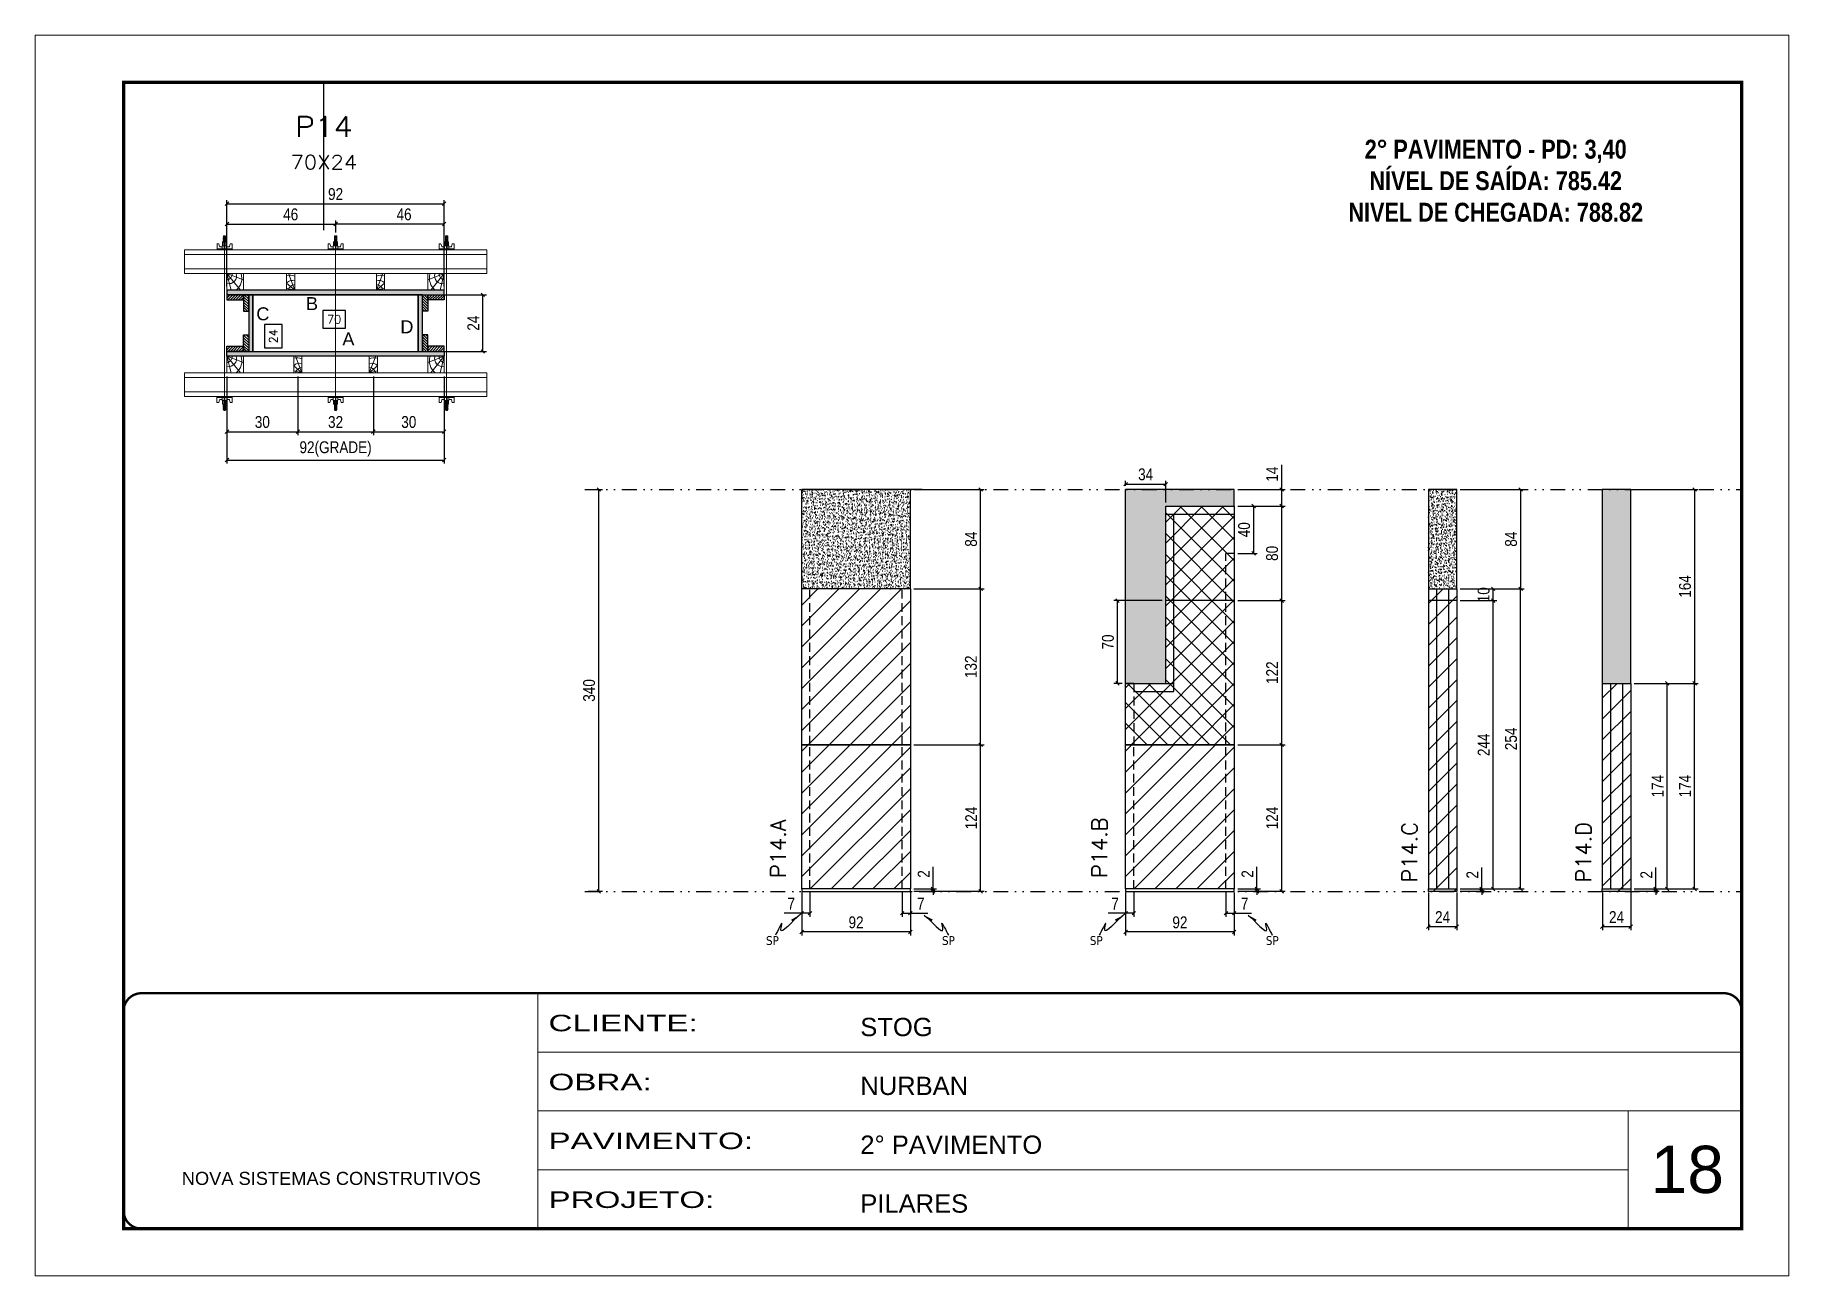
# Model space of a CAD drawing. Extents: x 2201 to 8455, y 252 to 7045.
# Drawn here: x 3800 to 5285, y 1400 to 2450 of the extents above; entities that cross this region are included whole.
import ezdxf
from ezdxf.enums import TextEntityAlignment as Align

# ---------------------------------------------------------------- set-up
doc = ezdxf.new("R2010")
doc.units = 0
for name, pattern in [('CONTINUO', [0]), ('DASHED', [0.75, 0.5, -0.25]), ('DIVIDE2', [0.625, 0.25, -0.125, 0, -0.125, 0, -0.125]), ('HIDDEN', [0.375, 0.25, -0.125])]:
    doc.linetypes.add(name, pattern=pattern)
for name, color, linetype, lineweight in [('CARIMBO', 255, 'Continuous', 9), ('Folhas', 255, 'Continuous', 9), ('Hachura', 251, 'Continuous', 9), ('Madeira', 126, 'Continuous', 18), ('Perfil Metálico', 224, 'Continuous', 18), ('SARRAFO DE PRESSAO', 251, 'DASHED', 9), ('Texto Seção', 7, 'Continuous', 15)]:
    doc.layers.add(name, color=color, linetype=linetype, lineweight=lineweight)
for name, color, linetype in [('CHAPA', 1, 'Continuous'), ('COTA', 241, 'Continuous'), ('Cota Seção (2x)', 241, 'Continuous'), ('MEIO_PONT', 93, 'Continuous'), ('NOMENCLATURA', 7, 'Continuous'), ('Nível', 160, 'Continuous'), ('Painéis', 200, 'Continuous'), ('SARR_2.2x7', 40, 'Continuous'), ('SARRAFO', 251, 'Continuous'), ('Sarrafo de Pressão', 42, 'HIDDEN'), ('texto', 7, 'Continuous'), ('Texto de Titulo', 7, 'Continuous'), ('Texto Qtd Sarr', 242, 'Continuous'), ('TEXTO_GERAL', 7, 'Continuous')]:
    doc.layers.add(name, color=color, linetype=linetype)
doc.styles.add('ARIAL', font='arial.ttf')
doc.styles.add('COTA TECNICA', font='techl___.ttf', dxfattribs={"height": 10})
doc.styles.add('COTA TECNICA 2X', font='techl___.ttf', dxfattribs={"height": 10})
doc.styles.add('COTA TECNICA-50', font='techl___.ttf', dxfattribs={"height": 10})
doc.styles.add('REGUA-120', font='ROMANS.shx', dxfattribs={"height": 15})
doc.styles.add('ROMANC', font='techb___.ttf', dxfattribs={"height": 2.5})
doc.styles.add('ROMANS', font='romans.shx')
doc.styles.get("Standard").update_dxf_attribs({"font": 'arial.ttf'})
doc.styles.add('Tecnologia', font='')
doc.styles.get('Tecnologia').set_extended_font_data('Forgotten Futurist')
doc.dimstyles.new('COTA PAINEL-50', dxfattribs={"dimtxt": 10, "dimasz": 3, "dimexe": 3, "dimexo": 3, "dimgap": 3, "dimtad": 1, "dimdec": 1, "dimzin": 12, "dimdsep": 46, "dimtxsty": 'COTA TECNICA-50', "dimblk1": 'OBLIQUE', "dimblk2": 'OBLIQUE', "dimsah": 1, "dimcen": 0.9, "dimclrd": 4, "dimclre": 4, "dimclrt": 240, "dimadec": 1, "dimazin": 3, "dimtfac": 1, "dimtdec": 1, "dimtmove": 0, "dimatfit": 3, "dimfxl": 1, "dimtolj": 1, "dimtzin": 12, "dimarcsym": 0})
doc.dimstyles.new('PAINEL', dxfattribs={"dimtxt": 10, "dimasz": 3, "dimexe": 3, "dimexo": 3, "dimgap": 3, "dimtad": 1, "dimdec": 1, "dimzin": 12, "dimdsep": 46, "dimtxsty": 'COTA TECNICA', "dimblk1": 'OBLIQUE', "dimblk2": 'OBLIQUE', "dimsah": 1, "dimcen": 0.9, "dimclrd": 4, "dimclre": 4, "dimclrt": 240, "dimadec": 1, "dimazin": 3, "dimtfac": 1, "dimtdec": 1, "dimtmove": 0, "dimatfit": 3, "dimfxl": 1, "dimtolj": 1, "dimtzin": 12, "dimarcsym": 0})
doc.dimstyles.new('SECAO PILAR', dxfattribs={"dimtxt": 10, "dimasz": 3, "dimexe": 3, "dimexo": 3, "dimgap": 3, "dimtad": 1, "dimdec": 1, "dimlfac": 0.5, "dimzin": 12, "dimdsep": 46, "dimtxsty": 'COTA TECNICA 2X', "dimblk1": 'OBLIQUE', "dimblk2": 'OBLIQUE', "dimsah": 1, "dimcen": 0.9, "dimclrd": 256, "dimclre": 256, "dimclrt": 256, "dimadec": 1, "dimazin": 3, "dimtfac": 1, "dimtdec": 1, "dimtmove": 0, "dimatfit": 3, "dimfxl": 1, "dimtolj": 1, "dimtzin": 12, "dimarcsym": 0})
doc.dimstyles.new('SECÇÃO 2', dxfattribs={"dimtxt": 7, "dimasz": 6, "dimexe": 0.18, "dimexo": 2, "dimgap": -4, "dimtad": 3, "dimdec": 1, "dimlfac": 0.5, "dimzin": 12, "dimdsep": 46, "dimtxsty": 'ROMANS', "dimblk": 'ARCHTICK', "dimcen": 0.09, "dimse1": 1, "dimse2": 1, "dimsd1": 1, "dimsd2": 1, "dimclrd": 180, "dimclre": 5, "dimclrt": 1, "dimadec": 0, "dimazin": 3, "dimtfac": 1, "dimtdec": 1, "dimtofl": 0, "dimtmove": 0, "dimatfit": 3, "dimldrblk": 'ARCHTICK', "dimfxl": 1, "dimtolj": 1, "dimtzin": 0, "dimarcsym": 0})
doc.dimstyles.get("Standard").update_dxf_attribs({"dimtxt": 0.18, "dimasz": 0.18, "dimexe": 0.18, "dimexo": 0.0625, "dimgap": 0.09, "dimtad": 0, "dimtih": 1, "dimtoh": 1, "dimdec": 4, "dimzin": 0, "dimdsep": 46, "dimtxsty": 'Standard', "dimcen": 0.09, "dimadec": 0, "dimazin": 0, "dimtfac": 1, "dimtdec": 4, "dimtofl": 0, "dimtmove": 0, "dimatfit": 3, "dimfxl": 1, "dimtolj": 1, "dimtzin": 0, "dimarcsym": 0})

msp = doc.modelspace()

# ---------------------------------------------------------------- texts
at = {"layer": 'CARIMBO', "style": 'ARIAL'}
msp.add_text('18', height=40, dxfattribs=at).set_placement((5167.73, 1470.51))
at = {"layer": 'NOMENCLATURA', "color": 2, "insert": (5036.61, 2388.5), "char_height": 16, "attachment_point": 2, "style": 'ROMANC'}
msp.add_mtext_dynamic_manual_height_columns('\\P2° PAVIMENTO - PD: 3,40\\PNÍVEL DE SAÍDA: 785.42\\PNIVEL DE CHEGADA: 788.82', width=328.3607, gutter_width=1, heights=[0], dxfattribs=at)
at = {"layer": 'texto', "color": 0, "char_height": 7.5, "attachment_point": 5}
for insert in [(4424.19, 1684.1), (4573.21, 1684.1), (4698.38, 1684.1), (4847.41, 1684.1)]:
    msp.add_mtext('{\\fTahoma|b0|i0|c0|p34;\\C4;SP}', dxfattribs=dict(at, insert=insert))
at = {"layer": 'Texto Seção', "char_height": 13, "width": 285.3299, "attachment_point": 7, "rotation": 90, "style": 'REGUA-120'}
for s, insert in [('P14.A', (4435.49, 1737.03)), ('P14.B', (4707.54, 1737.03)), ('\\pxt4;P14.C', (4970.14, 1733.19)), ('\\pxt4;P14.D', (5117.43, 1733.19))]:
    msp.add_mtext(s, dxfattribs=dict(at, insert=insert))
at = {"layer": 'TEXTO_GERAL', "style": 'ARIAL'}
for s, p in [('B', (4034.35, 2223.16)), ('C', (3992.74, 2214.51)), ('A', (4065.17, 2193.2)), ('D', (4114.68, 2203.51))]:
    msp.add_text(s, height=11, dxfattribs=at).set_placement(p, align=Align.MIDDLE_CENTER)

# ---------------------------------------------------------------- blocks, each defined once
blk = doc.blocks.new('9999999999')
at = {"color": 30, "linetype": 'CONTINUO'}
for p, q in [((98564.6, 34230.2), (98564.6, 34429.4)), ((98564.6, 34379.6), (99584, 34379.6)), ((98564.6, 34329.8), (99488, 34329.8)), ((99584, 34329.8), (99488, 34329.8)), ((99488, 34329.8), (99488, 34230.2)), ((98564.6, 34280), (99488, 34280))]:
    blk.add_line(p, q, dxfattribs=at)
at = {"color": 30, "linetype": 'CONTINUO', "const_width": 2}
blk.add_lwpolyline([(99584, 34230.2), (99584, 34414.4, 0.414214), (99569, 34429.4), (98229, 34429.4, 0.414214), (98214, 34414.4), (98214, 34245.2, 0.414214), (98229, 34230.2), (99584, 34230.2)], format="xyb", dxfattribs=at)
at = {"layer": 'Folhas'}
blk.add_lwpolyline([(98139, 34190.2), (99624, 34190.2), (99624, 35240.2), (98139, 35240.2)], close=True, dxfattribs=at)
at = {"layer": 'Folhas', "color": 30, "const_width": 3}
blk.add_lwpolyline([(98214, 34230.2), (99584, 34230.2), (99584, 35200.2), (98214, 35200.2)], close=True, dxfattribs=at)
at = {"color": 7, "linetype": 'Continuous', "ltscale": 5, "style": 'ARIAL'}
for s, height, p in [('STOG', 15.48, (98837.7, 34393.1)), ('NURBAN', 15.48, (98837.7, 34343.3)), ('2° PAVIMENTO', 15.483, (98837.7, 34293.5)), ('NOVA SISTEMAS CONSTRUTIVOS', 11.059, (98263.2, 34267.2)), ('PILARES', 15.48, (98837.7, 34243.7))]:
    blk.add_text(s, height=height, dxfattribs=at).set_placement(p)
at = {"layer": 'Folhas', "color": 7, "style": 'Tecnologia', "width": 1.5}
for s, p in [('CLIENTE:', (98573.7, 34397.2)), ('OBRA:', (98573.7, 34347.3)), ('PAVIMENTO:', (98573.7, 34297.5)), ('PROJETO:', (98573.7, 34247.7))]:
    blk.add_text(s, height=14, dxfattribs=at).set_placement(p)
blk = doc.blocks.new('titulo1')
at = {"layer": 'Defpoints', "color": 252, "linetype": 'HIDDEN', "ltscale": 2}
blk.add_line((0, 0), (0, 125), dxfattribs=at)
at = {"layer": 'Defpoints', "style": 'ROMANS', "oblique": 15}
blk.add_attdef('FOLHA', text='', height=10, dxfattribs=at).set_placement((0, 15.6), align=Align.MIDDLE_CENTER)
at = {"layer": 'Texto Qtd Sarr', "color": 3, "style": 'ROMANS', "oblique": 15}
for tag, height, p in [('TITULO', 17, (0, 71.4)), ('SEÇÃO', 12, (0, 41.5))]:
    blk.add_attdef(tag, text='', height=height, dxfattribs=at).set_placement(p, align=Align.MIDDLE_CENTER)
blk = doc.blocks.new('*D114')
at = {"layer": 'Cota Seção (2x)', "color": 180, "lineweight": -2, "transparency": 16777216}
for p, q in [((4062.8, 2217.3), (4043.4, 2217.3)), ((4043.4, 2217.3), (4043.4, 2202.3)), ((4062.8, 2202.3), (4062.8, 2217.3)), ((4043.4, 2202.3), (4062.8, 2202.3))]:
    blk.add_line(p, q, dxfattribs=at)
at = {"layer": 'Defpoints', "color": 0, "transparency": 16777216}
for p in [(4124.3, 2198.3), (3984.3, 2182.6), (4124.3, 2182.6)]:
    blk.add_point(p, dxfattribs=at)
at = {"layer": 'Cota Seção (2x)', "color": 1, "transparency": 16777216, "insert": (4053.1, 2209.8), "char_height": 7, "attachment_point": 5, "style": 'ROMANS'}
blk.add_mtext('\\A1;70', dxfattribs=at)
blk = doc.blocks.new('_ArchTick')
at = {"color": 0, "linetype": 'ByBlock', "const_width": 0.15}
blk.add_lwpolyline([(-0.5, -0.5), (0.5, 0.5)], dxfattribs=at)
blk = doc.blocks.new('*D115')
at = {"layer": 'Cota Seção (2x)', "color": 180, "lineweight": -2, "transparency": 16777216}
for p, q in [((4009.1, 2205.4), (3994.1, 2205.4)), ((3994.1, 2205.4), (3994.1, 2185.7)), ((4009.1, 2185.7), (4009.1, 2205.4)), ((3994.1, 2185.7), (4009.1, 2185.7))]:
    blk.add_line(p, q, dxfattribs=at)
at = {"layer": 'Defpoints', "color": 0, "transparency": 16777216}
for p in [(3984.3, 2230.6), (4013.1, 2230.6), (3984.3, 2182.6)]:
    blk.add_point(p, dxfattribs=at)
at = {"layer": 'Cota Seção (2x)', "color": 1, "transparency": 16777216, "insert": (4001.6, 2195.5), "char_height": 7, "attachment_point": 5, "rotation": 90, "style": 'ROMANS'}
blk.add_mtext('\\A1;24', dxfattribs=at)
blk = doc.blocks.new('_Oblique')
at = {"color": 0, "linetype": 'ByBlock', "lineweight": -2}
blk.add_line((-0.5, -0.5), (0.5, 0.5), dxfattribs=at)
blk = doc.blocks.new('*D615')
at = {"layer": 'Cota Seção (2x)', "lineweight": -2, "transparency": 16777216}
for p, q in [((4130.9, 2230.6), (4182, 2230.6)), ((4179, 2182.6), (4179, 2230.6)), ((4130.9, 2182.6), (4182, 2182.6))]:
    blk.add_line(p, q, dxfattribs=at)
at = {"layer": 'Defpoints', "color": 0, "transparency": 16777216}
for p in [(4127.9, 2230.6), (4179, 2230.6), (4127.9, 2182.6)]:
    blk.add_point(p, dxfattribs=at)
at = {"layer": 'Cota Seção (2x)', "lineweight": -2, "transparency": 16777216, "xscale": 3, "yscale": 3, "zscale": 3}
for p, rotation in [((4179, 2230.6), 90), ((4179, 2182.6), 270)]:
    blk.add_blockref('_Oblique', p, dxfattribs=dict(at, rotation=rotation))
at = {"layer": 'Cota Seção (2x)', "transparency": 16777216, "insert": (4170.9, 2206.6), "char_height": 10, "attachment_point": 5, "rotation": 90, "style": 'COTA TECNICA 2X'}
blk.add_mtext('\\A1;24', dxfattribs=at)
blk = doc.blocks.new('*D116')
at = {"layer": 'Cota Seção (2x)', "lineweight": -2, "transparency": 16777216}
for p, q in [((3962.3, 2161.6), (3962.3, 2087.8)), ((4146.3, 2161.6), (4146.3, 2087.8)), ((3962.3, 2090.8), (4146.3, 2090.8))]:
    blk.add_line(p, q, dxfattribs=at)
at = {"layer": 'Defpoints', "color": 0, "transparency": 16777216}
for p in [(3962.3, 2164.6), (4146.3, 2164.6), (4146.3, 2090.8)]:
    blk.add_point(p, dxfattribs=at)
at = {"layer": 'Cota Seção (2x)', "lineweight": -2, "transparency": 16777216, "xscale": 3, "yscale": 3, "zscale": 3, "rotation": 180}
blk.add_blockref('_Oblique', (3962.3, 2090.8), dxfattribs=at)
at = {"layer": 'Cota Seção (2x)', "lineweight": -2, "transparency": 16777216, "xscale": 3, "yscale": 3, "zscale": 3}
blk.add_blockref('_Oblique', (4146.3, 2090.8), dxfattribs=at)
at = {"layer": 'Cota Seção (2x)', "transparency": 16777216, "insert": (4054.3, 2100.1), "char_height": 10, "attachment_point": 5, "style": 'COTA TECNICA 2X'}
blk.add_mtext('\\A1;92(GRADE)', dxfattribs=at)
blk = doc.blocks.new('*D117')
at = {"layer": 'Cota Seção (2x)', "lineweight": -2, "transparency": 16777216}
for p, q in [((4086.3, 2161.6), (4086.3, 2111.7)), ((4146.3, 2161.6), (4146.3, 2111.7)), ((4086.3, 2114.7), (4146.3, 2114.7))]:
    blk.add_line(p, q, dxfattribs=at)
at = {"layer": 'Defpoints', "color": 0, "transparency": 16777216}
for p in [(4086.3, 2164.6), (4146.3, 2164.6), (4146.3, 2114.7)]:
    blk.add_point(p, dxfattribs=at)
at = {"layer": 'Cota Seção (2x)', "lineweight": -2, "transparency": 16777216, "xscale": 3, "yscale": 3, "zscale": 3, "rotation": 180}
blk.add_blockref('_Oblique', (4086.3, 2114.7), dxfattribs=at)
at = {"layer": 'Cota Seção (2x)', "lineweight": -2, "transparency": 16777216, "xscale": 3, "yscale": 3, "zscale": 3}
blk.add_blockref('_Oblique', (4146.3, 2114.7), dxfattribs=at)
at = {"layer": 'Cota Seção (2x)', "transparency": 16777216, "insert": (4116.3, 2122.9), "char_height": 10, "attachment_point": 5, "style": 'COTA TECNICA 2X'}
blk.add_mtext('\\A1;30', dxfattribs=at)
blk = doc.blocks.new('*D118')
at = {"layer": 'Cota Seção (2x)', "lineweight": -2, "transparency": 16777216}
for p, q in [((3962.3, 2161.6), (3962.3, 2111.7)), ((4022.3, 2161.6), (4022.3, 2111.7)), ((3962.3, 2114.7), (4022.3, 2114.7))]:
    blk.add_line(p, q, dxfattribs=at)
at = {"layer": 'Defpoints', "color": 0, "transparency": 16777216}
for p in [(3962.3, 2164.6), (4022.3, 2164.6), (4022.3, 2114.7)]:
    blk.add_point(p, dxfattribs=at)
at = {"layer": 'Cota Seção (2x)', "lineweight": -2, "transparency": 16777216, "xscale": 3, "yscale": 3, "zscale": 3, "rotation": 180}
blk.add_blockref('_Oblique', (3962.3, 2114.7), dxfattribs=at)
at = {"layer": 'Cota Seção (2x)', "lineweight": -2, "transparency": 16777216, "xscale": 3, "yscale": 3, "zscale": 3}
blk.add_blockref('_Oblique', (4022.3, 2114.7), dxfattribs=at)
at = {"layer": 'Cota Seção (2x)', "transparency": 16777216, "insert": (3992.3, 2122.9), "char_height": 10, "attachment_point": 5, "style": 'COTA TECNICA 2X'}
blk.add_mtext('\\A1;30', dxfattribs=at)
blk = doc.blocks.new('*D119')
at = {"layer": 'Cota Seção (2x)', "lineweight": -2, "transparency": 16777216}
for p, q in [((4022.3, 2161.6), (4022.3, 2111.7)), ((4086.3, 2161.6), (4086.3, 2111.7)), ((4022.3, 2114.7), (4086.3, 2114.7))]:
    blk.add_line(p, q, dxfattribs=at)
at = {"layer": 'Defpoints', "color": 0, "transparency": 16777216}
for p in [(4022.3, 2164.6), (4086.3, 2164.6), (4086.3, 2114.7)]:
    blk.add_point(p, dxfattribs=at)
at = {"layer": 'Cota Seção (2x)', "lineweight": -2, "transparency": 16777216, "xscale": 3, "yscale": 3, "zscale": 3, "rotation": 180}
blk.add_blockref('_Oblique', (4022.3, 2114.7), dxfattribs=at)
at = {"layer": 'Cota Seção (2x)', "lineweight": -2, "transparency": 16777216, "xscale": 3, "yscale": 3, "zscale": 3}
blk.add_blockref('_Oblique', (4086.3, 2114.7), dxfattribs=at)
at = {"layer": 'Cota Seção (2x)', "transparency": 16777216, "insert": (4054.3, 2122.9), "char_height": 10, "attachment_point": 5, "style": 'COTA TECNICA 2X'}
blk.add_mtext('\\A1;32', dxfattribs=at)
blk = doc.blocks.new('*D120')
at = {"layer": 'Cota Seção (2x)', "lineweight": -2, "transparency": 16777216}
for p, q in [((3962.3, 2237.6), (3962.3, 2310.7)), ((3962.3, 2307.7), (4146.3, 2307.7)), ((4146.3, 2237.6), (4146.3, 2310.7))]:
    blk.add_line(p, q, dxfattribs=at)
at = {"layer": 'Defpoints', "color": 0, "transparency": 16777216}
for p in [(4146.3, 2307.7), (3962.3, 2234.6), (4146.3, 2234.6)]:
    blk.add_point(p, dxfattribs=at)
at = {"layer": 'Cota Seção (2x)', "lineweight": -2, "transparency": 16777216, "xscale": 3, "yscale": 3, "zscale": 3, "rotation": 180}
blk.add_blockref('_Oblique', (3962.3, 2307.7), dxfattribs=at)
at = {"layer": 'Cota Seção (2x)', "lineweight": -2, "transparency": 16777216, "xscale": 3, "yscale": 3, "zscale": 3}
blk.add_blockref('_Oblique', (4146.3, 2307.7), dxfattribs=at)
at = {"layer": 'Cota Seção (2x)', "transparency": 16777216, "insert": (4054.3, 2315.8), "char_height": 10, "attachment_point": 5, "style": 'COTA TECNICA 2X'}
blk.add_mtext('\\A1;92', dxfattribs=at)
blk = doc.blocks.new('*D121')
at = {"layer": 'Cota Seção (2x)', "lineweight": -2, "transparency": 16777216}
for p, q in [((3962.3, 2271.6), (3962.3, 2293.5)), ((3962.3, 2290.5), (4054.4, 2290.5)), ((4054.4, 2283.4), (4054.4, 2293.5))]:
    blk.add_line(p, q, dxfattribs=at)
at = {"layer": 'Defpoints', "color": 0, "transparency": 16777216}
for p in [(4054.4, 2290.5), (4054.4, 2280.4), (3962.3, 2268.6)]:
    blk.add_point(p, dxfattribs=at)
at = {"layer": 'Cota Seção (2x)', "lineweight": -2, "transparency": 16777216, "xscale": 3, "yscale": 3, "zscale": 3, "rotation": 180}
blk.add_blockref('_Oblique', (3962.3, 2290.5), dxfattribs=at)
at = {"layer": 'Cota Seção (2x)', "lineweight": -2, "transparency": 16777216, "xscale": 3, "yscale": 3, "zscale": 3}
blk.add_blockref('_Oblique', (4054.4, 2290.5), dxfattribs=at)
at = {"layer": 'Cota Seção (2x)', "transparency": 16777216, "insert": (4016.3, 2298.6), "char_height": 10, "attachment_point": 5, "style": 'COTA TECNICA 2X'}
blk.add_mtext('\\A1;46', dxfattribs=at)
blk = doc.blocks.new('*D122')
at = {"layer": 'Cota Seção (2x)', "lineweight": -2, "transparency": 16777216}
for p, q in [((4054.4, 2283.4), (4054.4, 2293.5)), ((4146.3, 2290.5), (4054.4, 2290.5)), ((4146.3, 2271.6), (4146.3, 2293.5))]:
    blk.add_line(p, q, dxfattribs=at)
at = {"layer": 'Defpoints', "color": 0, "transparency": 16777216}
for p in [(4054.4, 2290.5), (4054.4, 2280.4), (4146.3, 2268.6)]:
    blk.add_point(p, dxfattribs=at)
at = {"layer": 'Cota Seção (2x)', "lineweight": -2, "transparency": 16777216, "xscale": 3, "yscale": 3, "zscale": 3, "rotation": 180}
blk.add_blockref('_Oblique', (4054.4, 2290.5), dxfattribs=at)
at = {"layer": 'Cota Seção (2x)', "lineweight": -2, "transparency": 16777216, "xscale": 3, "yscale": 3, "zscale": 3}
blk.add_blockref('_Oblique', (4146.3, 2290.5), dxfattribs=at)
at = {"layer": 'Cota Seção (2x)', "transparency": 16777216, "insert": (4112.3, 2298.6), "char_height": 10, "attachment_point": 5, "style": 'COTA TECNICA 2X'}
blk.add_mtext('\\A1;46', dxfattribs=at)
blk = doc.blocks.new('C')
at = {"layer": 'Hachura', "color": 0}
for p, q in [((0, 3.22), (0, -3.22)), ((0.45, 3.22), (0, 3.22)), ((0.46, 3.16), (0, 3.16)), ((0.46, 3.05), (0, 3.05)), ((0.46, 2.88), (0, 2.88)), ((0, 2.75), (0, -1.16)), ((0.46, 2.65), (0, 2.65)), ((0.46, 2.23), (0, 2.23)), ((0.46, 1.51), (0, 1.51)), ((0.39, 0.49), (0.17, 0.49)), ((0.45, -3.23), (0.45, 3.22)), ((0.45, 3.22), (2.58, 3.22)), ((1.74, 0.97), (0.45, 0.97)), ((1.45, 0.1), (0.45, 0.1)), ((1.35, 1.94), (1.35, 0.96)), ((2.58, 2.39), (1.47, 2.09)), ((1.74, -0.97), (1.74, 0.97)), ((1.74, 0.97), (1.74, 0.84)), ((1.74, 0.97), (1.74, 0.84)), ((1.74, 0.84), (3.35, 0.84)), ((3.35, 0.45), (1.74, 0.45)), ((2.58, 3.22), (2.58, 2.39)), ((3.32, 0.84), (3.32, -0.84)), ((3.35, 0.84), (3.35, -0.84)), ((3.68, 0.45), (3.35, 0.45)), ((3.84, -0.52), (3.35, 0.45)), ((3.35, 0.06), (3.67, -0.57)), ((3.68, 0.45), (4.16, -0.52)), ((3.72, 0.5), (4.25, -0.57)), ((4.37, -0.55), (3.83, 0.53)), ((4.15, 0.45), (3.93, 0.45)), ((4.42, -0.52), (3.93, 0.45)), ((4.15, 0.45), (4.26, 0.45)), ((4.26, 0.45), (4.74, -0.52)), ((4.3, 0.5), (4.83, -0.57)), ((4.95, -0.55), (4.41, 0.53)), ((4.51, 0.45), (4.84, 0.45)), ((5, -0.52), (4.51, 0.45)), ((4.84, 0.45), (5.32, -0.52)), ((4.88, 0.5), (5.41, -0.57)), ((5.53, -0.55), (4.99, 0.53)), ((5.58, -0.52), (5.09, 0.45)), ((5.42, 0.45), (5.09, 0.45)), ((5.58, -0.52), (5.09, 0.45)), ((5.42, 0.45), (5.74, -0.19)), ((5.46, 0.5), (5.74, -0.07)), ((5.74, 0.19), (5.57, 0.53)), ((5.74, 0.32), (5.68, 0.45)), ((5.68, 0.45), (5.74, 0.45)), ((5.74, 0.45), (5.9, 0.29)), ((5.74, 0.45), (5.74, -0.52)), ((5.9, -0.36), (5.9, 0.29)), ((0.45, 0), (0, 0)), ((0.46, -1.52), (0, -1.52)), ((0.46, -2.23), (0, -2.23)), ((0.46, -2.65), (0, -2.65)), ((0.46, -2.88), (0, -2.88)), ((0.46, -3.05), (0, -3.05)), ((0.46, -3.16), (0, -3.16)), ((0, -3.22), (2.57, -3.22)), ((0.08, -0.48), (0.29, -0.48)), ((0.29, -0.48), (0.4, -0.48)), ((0.45, 0), (0.45, -0.97)), ((0.45, -0.16), (1.45, -0.16)), ((0.45, -0.65), (0.45, -0.32)), ((0.45, -3.23), (0.45, -0.65)), ((0.45, -0.97), (1.74, -0.97)), ((1.35, -1.94), (1.35, -0.97)), ((2.58, -2.39), (1.47, -2.1)), ((3.35, -0.32), (1.74, -0.32)), ((3.35, -0.84), (1.74, -0.84)), ((2.58, -3.23), (2.58, -2.39)), ((3.35, -0.07), (3.58, -0.52)), ((3.35, -0.52), (3.58, -0.52)), ((3.84, -0.52), (4.16, -0.52)), ((4.42, -0.52), (4.74, -0.52)), ((4.63, -0.52), (4.74, -0.52)), ((5, -0.52), (5.32, -0.52)), ((5.58, -0.52), (5.74, -0.52)), ((5.74, -0.52), (5.9, -0.36)), ((5.74, -0.52), (5.74, -0.52))]:
    blk.add_line(p, q, dxfattribs=at)
for centre, radius, start, end in [((1.52, 1.94), 0.161, 104.74356, 180), ((1.44, -0.03), 0.129, 272.69497, 87.30503), ((3.81, 0.39), 0.143, 25.56881, 154.43119), ((4.39, 0.39), 0.143, 25.56881, 154.43119), ((4.97, 0.39), 0.143, 25.56881, 154.43119), ((5.55, 0.39), 0.143, 25.56881, 154.43119), ((0.17, -0.37), 0.174, 221.74404, 317.85924), ((1.52, -1.94), 0.161, 180, 255.25644), ((3.71, -0.4), 0.174, 222.14076, 318.25596), ((4.29, -0.4), 0.174, 222.14076, 318.25596), ((4.87, -0.4), 0.174, 222.14076, 318.25596), ((5.45, -0.4), 0.174, 222.14076, 318.25596), ((5.61, -0.4), 0.174, 317.85924, 318.25596)]:
    blk.add_arc(centre, radius, start, end, dxfattribs=at)
blk = doc.blocks.new('PONTALETE')
at = {"layer": 'Madeira'}
for q in [(2.71, 7), (7, 5.76), (7, 1.74)]:
    blk.add_line((0, 0), q, dxfattribs=at)
blk.add_lwpolyline([(0, 0), (7, 0), (7, 7), (0, 7)], close=True, dxfattribs=at)
for centre, radius, start, end in [((2.04, 0.06), 6.23, 37.28179, 109.09128), ((1.09, 0.9), 3.19, 343.60304, 109.98471), ((-0.21, -0.78), 3.09, 14.63219, 86.0383)]:
    blk.add_arc(centre, radius, start, end, dxfattribs=at)
blk = doc.blocks.new('MEIO PONTALETE')
at = {"layer": 'Madeira'}
for q in [(2.71, 7), (3.5, 2.88), (3.5, 0.87)]:
    blk.add_line((0, 0), q, dxfattribs=at)
blk.add_lwpolyline([(0, 0), (3.5, 0), (3.5, 7), (0, 7)], close=True, dxfattribs=at)
for centre, radius, start, end in [((2.04, 0.06), 6.23, 76.44987, 109.09128), ((1.09, 0.9), 3.19, 40.90626, 109.98471), ((-0.21, -0.78), 3.09, 14.63219, 86.0383)]:
    blk.add_arc(centre, radius, start, end, dxfattribs=at)
blk = doc.blocks.new('*D607')
at = {"layer": 'COTA', "color": 4, "lineweight": -2, "transparency": 16777216}
for p, q in [((4268.3, 2065.8), (4280.2, 2065.8)), ((4277.2, 1725.8), (4277.2, 2065.8)), ((4268.3, 1725.8), (4280.2, 1725.8))]:
    blk.add_line(p, q, dxfattribs=at)
at = {"layer": 'Defpoints', "color": 0, "transparency": 16777216}
for p in [(4265.3, 2065.8), (4277.2, 2065.8), (4265.3, 1725.8)]:
    blk.add_point(p, dxfattribs=at)
at = {"layer": 'COTA', "color": 4, "lineweight": -2, "transparency": 16777216, "xscale": 3, "yscale": 3, "zscale": 3}
for p, rotation in [((4277.2, 2065.8), 90), ((4277.2, 1725.8), 270)]:
    blk.add_blockref('_Oblique', p, dxfattribs=dict(at, rotation=rotation))
at = {"layer": 'COTA', "color": 240, "transparency": 16777216, "insert": (4269, 1895.8), "char_height": 10, "attachment_point": 5, "rotation": 90, "style": 'COTA TECNICA-50'}
blk.add_mtext('\\A1;340', dxfattribs=at)
blk = doc.blocks.new('*D94')
at = {"layer": 'COTA', "color": 4, "lineweight": -2, "transparency": 16777216}
for p, q in [((4449, 1724.8), (4449, 1688.4)), ((4541, 1724.8), (4541, 1688.4)), ((4541, 1691.4), (4449, 1691.4))]:
    blk.add_line(p, q, dxfattribs=at)
at = {"layer": 'Defpoints', "color": 0, "transparency": 16777216}
for p in [(4449, 1727.8), (4541, 1727.8), (4449, 1691.4)]:
    blk.add_point(p, dxfattribs=at)
at = {"layer": 'COTA', "color": 4, "lineweight": -2, "transparency": 16777216, "xscale": 3, "yscale": 3, "zscale": 3, "rotation": 180}
blk.add_blockref('_Oblique', (4449, 1691.4), dxfattribs=at)
at = {"layer": 'COTA', "color": 4, "lineweight": -2, "transparency": 16777216, "xscale": 3, "yscale": 3, "zscale": 3}
blk.add_blockref('_Oblique', (4541, 1691.4), dxfattribs=at)
at = {"layer": 'COTA', "color": 240, "transparency": 16777216, "insert": (4495, 1699.5), "char_height": 10, "attachment_point": 5, "style": 'COTA TECNICA'}
blk.add_mtext('\\A1;92', dxfattribs=at)
blk = doc.blocks.new('*D95')
at = {"layer": 'COTA', "color": 4, "lineweight": -2, "transparency": 16777216}
for p, q in [((4534, 1724.8), (4534, 1704.3)), ((4541, 1722.8), (4541, 1704.3)), ((4534, 1707.3), (4541, 1707.3)), ((4541, 1707.3), (4555.7, 1707.3))]:
    blk.add_line(p, q, dxfattribs=at)
at = {"layer": 'Defpoints', "color": 0, "transparency": 16777216}
for p in [(4534, 1727.8), (4541, 1725.8), (4541, 1707.3)]:
    blk.add_point(p, dxfattribs=at)
at = {"layer": 'COTA', "color": 4, "lineweight": -2, "transparency": 16777216, "xscale": 3, "yscale": 3, "zscale": 3, "rotation": 180}
blk.add_blockref('_Oblique', (4534, 1707.3), dxfattribs=at)
at = {"layer": 'COTA', "color": 4, "lineweight": -2, "transparency": 16777216, "xscale": 3, "yscale": 3, "zscale": 3}
blk.add_blockref('_Oblique', (4541, 1707.3), dxfattribs=at)
at = {"layer": 'COTA', "color": 240, "transparency": 16777216, "insert": (4549.8, 1715.3), "char_height": 10, "attachment_point": 5, "style": 'COTA TECNICA-50'}
blk.add_mtext('\\A1;7', dxfattribs=at)
blk = doc.blocks.new('*D96')
at = {"layer": 'COTA', "color": 4, "lineweight": -2, "transparency": 16777216}
for p, q in [((4449, 1722.8), (4449, 1704.3)), ((4456, 1724.8), (4456, 1704.3)), ((4449, 1707.3), (4434.2, 1707.3)), ((4456, 1707.3), (4449, 1707.3))]:
    blk.add_line(p, q, dxfattribs=at)
at = {"layer": 'Defpoints', "color": 0, "transparency": 16777216}
for p in [(4449, 1725.8), (4456, 1727.8), (4449, 1707.3)]:
    blk.add_point(p, dxfattribs=at)
at = {"layer": 'COTA', "color": 4, "lineweight": -2, "transparency": 16777216, "xscale": 3, "yscale": 3, "zscale": 3, "rotation": 180}
blk.add_blockref('_Oblique', (4449, 1707.3), dxfattribs=at)
at = {"layer": 'COTA', "color": 4, "lineweight": -2, "transparency": 16777216, "xscale": 3, "yscale": 3, "zscale": 3}
blk.add_blockref('_Oblique', (4456, 1707.3), dxfattribs=at)
at = {"layer": 'COTA', "color": 240, "transparency": 16777216, "insert": (4440.1, 1715.3), "char_height": 10, "attachment_point": 5, "style": 'COTA TECNICA-50'}
blk.add_mtext('\\A1;7', dxfattribs=at)
blk = doc.blocks.new('*D97')
at = {"layer": 'COTA', "color": 4, "linetype": 'ByBlock', "lineweight": -2, "transparency": 16777216}
for p, q in [((4544, 1849.8), (4603.5, 1849.8)), ((4600.5, 1725.8), (4600.5, 1849.8)), ((4544, 1725.8), (4603.5, 1725.8))]:
    blk.add_line(p, q, dxfattribs=at)
at = {"layer": 'Defpoints', "color": 0, "linetype": 'ByBlock', "transparency": 16777216}
for p in [(4541, 1849.8), (4600.5, 1849.8), (4541, 1725.8)]:
    blk.add_point(p, dxfattribs=at)
at = {"layer": 'COTA', "color": 4, "linetype": 'ByBlock', "lineweight": -2, "transparency": 16777216, "xscale": 3, "yscale": 3, "zscale": 3}
for p, rotation in [((4600.5, 1849.8), 90), ((4600.5, 1725.8), 270)]:
    blk.add_blockref('_Oblique', p, dxfattribs=dict(at, rotation=rotation))
at = {"layer": 'COTA', "color": 240, "linetype": 'ByBlock', "transparency": 16777216, "insert": (4592.5, 1787.8), "char_height": 10, "attachment_point": 5, "rotation": 90, "style": 'COTA TECNICA'}
blk.add_mtext('\\A1;124', dxfattribs=at)
blk = doc.blocks.new('*D98')
at = {"layer": 'COTA', "color": 4, "lineweight": -2, "transparency": 16777216}
for p, q in [((4560.2, 1727.8), (4560.2, 1746.6)), ((4544, 1727.8), (4563.2, 1727.8)), ((4544, 1725.8), (4563.2, 1725.8)), ((4560.2, 1725.8), (4560.2, 1727.8)), ((4560.2, 1725.8), (4560.2, 1722.8))]:
    blk.add_line(p, q, dxfattribs=at)
at = {"layer": 'Defpoints', "color": 0, "transparency": 16777216}
for p in [(4541, 1727.8), (4541, 1725.8), (4560.2, 1725.8)]:
    blk.add_point(p, dxfattribs=at)
at = {"layer": 'COTA', "color": 4, "lineweight": -2, "transparency": 16777216, "xscale": 3, "yscale": 3, "zscale": 3}
for p, rotation in [((4560.2, 1727.8), 270), ((4560.2, 1725.8), 90)]:
    blk.add_blockref('_Oblique', p, dxfattribs=dict(at, rotation=rotation))
at = {"layer": 'COTA', "color": 240, "transparency": 16777216, "insert": (4552.2, 1740.5), "char_height": 10, "attachment_point": 5, "rotation": 90, "style": 'COTA TECNICA-50'}
blk.add_mtext('\\A1;2', dxfattribs=at)
blk = doc.blocks.new('*D99')
at = {"layer": 'COTA', "color": 4, "linetype": 'ByBlock', "lineweight": -2, "transparency": 16777216}
for p, q in [((4544, 1849.8), (4603.5, 1849.8)), ((4600.5, 1725.8), (4600.5, 1849.8)), ((4544, 1725.8), (4603.5, 1725.8))]:
    blk.add_line(p, q, dxfattribs=at)
at = {"layer": 'Defpoints', "color": 0, "linetype": 'ByBlock', "transparency": 16777216}
for p in [(4541, 1849.8), (4600.5, 1849.8), (4541, 1725.8)]:
    blk.add_point(p, dxfattribs=at)
at = {"layer": 'COTA', "color": 4, "linetype": 'ByBlock', "lineweight": -2, "transparency": 16777216, "xscale": 3, "yscale": 3, "zscale": 3}
for p, rotation in [((4600.5, 1849.8), 90), ((4600.5, 1725.8), 270)]:
    blk.add_blockref('_Oblique', p, dxfattribs=dict(at, rotation=rotation))
at = {"layer": 'COTA', "color": 240, "linetype": 'ByBlock', "transparency": 16777216, "insert": (4592.5, 1787.8), "char_height": 10, "attachment_point": 5, "rotation": 90, "style": 'COTA TECNICA'}
blk.add_mtext('\\A1;124', dxfattribs=at)
blk = doc.blocks.new('*D100')
at = {"layer": 'COTA', "color": 4, "lineweight": -2, "transparency": 16777216}
for p, q in [((4979.6, 1724.8), (4979.6, 1692.9)), ((5003.6, 1724.8), (5003.6, 1692.9)), ((4979.6, 1695.9), (5003.6, 1695.9))]:
    blk.add_line(p, q, dxfattribs=at)
at = {"layer": 'Defpoints', "color": 0, "transparency": 16777216}
for p in [(4979.6, 1727.8), (5003.6, 1727.8), (5003.6, 1695.9)]:
    blk.add_point(p, dxfattribs=at)
at = {"layer": 'COTA', "color": 4, "lineweight": -2, "transparency": 16777216, "xscale": 3, "yscale": 3, "zscale": 3, "rotation": 180}
blk.add_blockref('_Oblique', (4979.6, 1695.9), dxfattribs=at)
at = {"layer": 'COTA', "color": 4, "lineweight": -2, "transparency": 16777216, "xscale": 3, "yscale": 3, "zscale": 3}
blk.add_blockref('_Oblique', (5003.6, 1695.9), dxfattribs=at)
at = {"layer": 'COTA', "color": 240, "transparency": 16777216, "insert": (4991.6, 1704), "char_height": 10, "attachment_point": 5, "style": 'COTA TECNICA'}
blk.add_mtext('\\A1;24', dxfattribs=at)
blk = doc.blocks.new('*D101')
at = {"layer": 'COTA', "color": 4, "lineweight": -2, "transparency": 16777216}
for p, q in [((5024.8, 1727.8), (5024.8, 1745.9)), ((5006.6, 1727.8), (5027.8, 1727.8)), ((5006.6, 1725.8), (5027.8, 1725.8)), ((5024.8, 1725.8), (5024.8, 1727.8)), ((5024.8, 1725.8), (5024.8, 1722.8))]:
    blk.add_line(p, q, dxfattribs=at)
at = {"layer": 'Defpoints', "color": 0, "transparency": 16777216}
for p in [(5003.6, 1727.8), (5003.6, 1725.8), (5024.8, 1727.8)]:
    blk.add_point(p, dxfattribs=at)
at = {"layer": 'COTA', "color": 4, "lineweight": -2, "transparency": 16777216, "xscale": 3, "yscale": 3, "zscale": 3}
for p, rotation in [((5024.8, 1727.8), 270), ((5024.8, 1725.8), 90)]:
    blk.add_blockref('_Oblique', p, dxfattribs=dict(at, rotation=rotation))
at = {"layer": 'COTA', "color": 240, "transparency": 16777216, "insert": (5016.8, 1739.8), "char_height": 10, "attachment_point": 5, "rotation": 90, "style": 'COTA TECNICA-50'}
blk.add_mtext('\\A1;2', dxfattribs=at)
blk = doc.blocks.new('*D608')
at = {"layer": 'COTA', "color": 4, "linetype": 'ByBlock', "lineweight": -2, "transparency": 16777216}
for p, q in [((5006.6, 2065.8), (5060.7, 2065.8)), ((5057.7, 2065.8), (5057.7, 1981.8)), ((5006.6, 1981.8), (5060.7, 1981.8))]:
    blk.add_line(p, q, dxfattribs=at)
at = {"layer": 'Defpoints', "color": 0, "linetype": 'ByBlock', "transparency": 16777216}
for p in [(5003.6, 2065.8), (5003.6, 1981.8), (5057.7, 1981.8)]:
    blk.add_point(p, dxfattribs=at)
at = {"layer": 'COTA', "color": 4, "linetype": 'ByBlock', "lineweight": -2, "transparency": 16777216, "xscale": 3, "yscale": 3, "zscale": 3}
for p, rotation in [((5057.7, 2065.8), 90), ((5057.7, 1981.8), 270)]:
    blk.add_blockref('_Oblique', p, dxfattribs=dict(at, rotation=rotation))
at = {"layer": 'COTA', "color": 240, "linetype": 'ByBlock', "transparency": 16777216, "insert": (5049.6, 2023.8), "char_height": 10, "attachment_point": 5, "rotation": 90, "style": 'COTA TECNICA'}
blk.add_mtext('\\A1;84', dxfattribs=at)
blk = doc.blocks.new('*D102')
at = {"layer": 'COTA', "color": 4, "lineweight": -2, "transparency": 16777216}
for p, q in [((5006.6, 1981.8), (5037.5, 1981.8)), ((5034.5, 1971.8), (5034.5, 1981.8)), ((5006.6, 1971.8), (5037.5, 1971.8))]:
    blk.add_line(p, q, dxfattribs=at)
at = {"layer": 'Defpoints', "color": 0, "transparency": 16777216}
for p in [(5003.6, 1981.8), (5034.5, 1981.8), (5003.6, 1971.8)]:
    blk.add_point(p, dxfattribs=at)
at = {"layer": 'COTA', "color": 4, "lineweight": -2, "transparency": 16777216, "xscale": 3, "yscale": 3, "zscale": 3}
for p, rotation in [((5034.5, 1981.8), 90), ((5034.5, 1971.8), 270)]:
    blk.add_blockref('_Oblique', p, dxfattribs=dict(at, rotation=rotation))
at = {"layer": 'COTA', "color": 240, "transparency": 16777216, "insert": (5026.4, 1976.8), "char_height": 10, "attachment_point": 5, "rotation": 90, "style": 'COTA TECNICA-50'}
blk.add_mtext('\\A1;10', dxfattribs=at)
blk = doc.blocks.new('*D609')
at = {"layer": 'COTA', "color": 4, "lineweight": -2, "transparency": 16777216}
for p, q in [((5006.6, 1971.8), (5037.5, 1971.8)), ((5034.5, 1727.8), (5034.5, 1971.8)), ((5006.6, 1727.8), (5037.5, 1727.8))]:
    blk.add_line(p, q, dxfattribs=at)
at = {"layer": 'Defpoints', "color": 0, "transparency": 16777216}
for p in [(5003.6, 1971.8), (5034.5, 1971.8), (5003.6, 1727.8)]:
    blk.add_point(p, dxfattribs=at)
at = {"layer": 'COTA', "color": 4, "lineweight": -2, "transparency": 16777216, "xscale": 3, "yscale": 3, "zscale": 3}
for p, rotation in [((5034.5, 1971.8), 90), ((5034.5, 1727.8), 270)]:
    blk.add_blockref('_Oblique', p, dxfattribs=dict(at, rotation=rotation))
at = {"layer": 'COTA', "color": 240, "transparency": 16777216, "insert": (5026.4, 1849.8), "char_height": 10, "attachment_point": 5, "rotation": 90, "style": 'COTA TECNICA'}
blk.add_mtext('\\A1;244', dxfattribs=at)
blk = doc.blocks.new('*D103')
at = {"layer": 'COTA', "color": 4, "lineweight": -2, "transparency": 16777216}
for p, q in [((4723.2, 1724.8), (4723.2, 1688.4)), ((4815.2, 1724.8), (4815.2, 1688.4)), ((4815.2, 1691.4), (4723.2, 1691.4))]:
    blk.add_line(p, q, dxfattribs=at)
at = {"layer": 'Defpoints', "color": 0, "transparency": 16777216}
for p in [(4723.2, 1727.8), (4815.2, 1727.8), (4723.2, 1691.4)]:
    blk.add_point(p, dxfattribs=at)
at = {"layer": 'COTA', "color": 4, "lineweight": -2, "transparency": 16777216, "xscale": 3, "yscale": 3, "zscale": 3, "rotation": 180}
blk.add_blockref('_Oblique', (4723.2, 1691.4), dxfattribs=at)
at = {"layer": 'COTA', "color": 4, "lineweight": -2, "transparency": 16777216, "xscale": 3, "yscale": 3, "zscale": 3}
blk.add_blockref('_Oblique', (4815.2, 1691.4), dxfattribs=at)
at = {"layer": 'COTA', "color": 240, "transparency": 16777216, "insert": (4769.2, 1699.5), "char_height": 10, "attachment_point": 5, "style": 'COTA TECNICA'}
blk.add_mtext('\\A1;92', dxfattribs=at)
blk = doc.blocks.new('*D104')
at = {"layer": 'COTA', "color": 4, "lineweight": -2, "transparency": 16777216}
for p, q in [((4808.2, 1724.8), (4808.2, 1704.3)), ((4815.2, 1722.8), (4815.2, 1704.3)), ((4808.2, 1707.3), (4815.2, 1707.3)), ((4815.2, 1707.3), (4829.9, 1707.3))]:
    blk.add_line(p, q, dxfattribs=at)
at = {"layer": 'Defpoints', "color": 0, "transparency": 16777216}
for p in [(4808.2, 1727.8), (4815.2, 1725.8), (4815.2, 1707.3)]:
    blk.add_point(p, dxfattribs=at)
at = {"layer": 'COTA', "color": 4, "lineweight": -2, "transparency": 16777216, "xscale": 3, "yscale": 3, "zscale": 3, "rotation": 180}
blk.add_blockref('_Oblique', (4808.2, 1707.3), dxfattribs=at)
at = {"layer": 'COTA', "color": 4, "lineweight": -2, "transparency": 16777216, "xscale": 3, "yscale": 3, "zscale": 3}
blk.add_blockref('_Oblique', (4815.2, 1707.3), dxfattribs=at)
at = {"layer": 'COTA', "color": 240, "transparency": 16777216, "insert": (4824, 1715.3), "char_height": 10, "attachment_point": 5, "style": 'COTA TECNICA-50'}
blk.add_mtext('\\A1;7', dxfattribs=at)
blk = doc.blocks.new('*D105')
at = {"layer": 'COTA', "color": 4, "lineweight": -2, "transparency": 16777216}
for p, q in [((4723.2, 1722.8), (4723.2, 1704.3)), ((4730.2, 1724.8), (4730.2, 1704.3)), ((4723.2, 1707.3), (4708.4, 1707.3)), ((4730.2, 1707.3), (4723.2, 1707.3))]:
    blk.add_line(p, q, dxfattribs=at)
at = {"layer": 'Defpoints', "color": 0, "transparency": 16777216}
for p in [(4723.2, 1725.8), (4730.2, 1727.8), (4723.2, 1707.3)]:
    blk.add_point(p, dxfattribs=at)
at = {"layer": 'COTA', "color": 4, "lineweight": -2, "transparency": 16777216, "xscale": 3, "yscale": 3, "zscale": 3, "rotation": 180}
blk.add_blockref('_Oblique', (4723.2, 1707.3), dxfattribs=at)
at = {"layer": 'COTA', "color": 4, "lineweight": -2, "transparency": 16777216, "xscale": 3, "yscale": 3, "zscale": 3}
blk.add_blockref('_Oblique', (4730.2, 1707.3), dxfattribs=at)
at = {"layer": 'COTA', "color": 240, "transparency": 16777216, "insert": (4714.3, 1715.3), "char_height": 10, "attachment_point": 5, "style": 'COTA TECNICA-50'}
blk.add_mtext('\\A1;7', dxfattribs=at)
blk = doc.blocks.new('*D106')
at = {"layer": 'COTA', "color": 4, "linetype": 'ByBlock', "lineweight": -2, "transparency": 16777216}
for p, q in [((4818.2, 1849.8), (4858.4, 1849.8)), ((4855.4, 1725.8), (4855.4, 1849.8)), ((4818.2, 1725.8), (4858.4, 1725.8))]:
    blk.add_line(p, q, dxfattribs=at)
at = {"layer": 'Defpoints', "color": 0, "linetype": 'ByBlock', "transparency": 16777216}
for p in [(4815.2, 1849.8), (4855.4, 1849.8), (4815.2, 1725.8)]:
    blk.add_point(p, dxfattribs=at)
at = {"layer": 'COTA', "color": 4, "linetype": 'ByBlock', "lineweight": -2, "transparency": 16777216, "xscale": 3, "yscale": 3, "zscale": 3}
for p, rotation in [((4855.4, 1849.8), 90), ((4855.4, 1725.8), 270)]:
    blk.add_blockref('_Oblique', p, dxfattribs=dict(at, rotation=rotation))
at = {"layer": 'COTA', "color": 240, "linetype": 'ByBlock', "transparency": 16777216, "insert": (4847.3, 1787.8), "char_height": 10, "attachment_point": 5, "rotation": 90, "style": 'COTA TECNICA'}
blk.add_mtext('\\A1;124', dxfattribs=at)
blk = doc.blocks.new('*D107')
at = {"layer": 'COTA', "color": 4, "lineweight": -2, "transparency": 16777216}
for p, q in [((4834.4, 1727.8), (4834.4, 1746.6)), ((4818.2, 1727.8), (4837.4, 1727.8)), ((4818.2, 1725.8), (4837.4, 1725.8)), ((4834.4, 1725.8), (4834.4, 1727.8)), ((4834.4, 1725.8), (4834.4, 1722.8))]:
    blk.add_line(p, q, dxfattribs=at)
at = {"layer": 'Defpoints', "color": 0, "transparency": 16777216}
for p in [(4815.2, 1727.8), (4815.2, 1725.8), (4834.4, 1725.8)]:
    blk.add_point(p, dxfattribs=at)
at = {"layer": 'COTA', "color": 4, "lineweight": -2, "transparency": 16777216, "xscale": 3, "yscale": 3, "zscale": 3}
for p, rotation in [((4834.4, 1727.8), 270), ((4834.4, 1725.8), 90)]:
    blk.add_blockref('_Oblique', p, dxfattribs=dict(at, rotation=rotation))
at = {"layer": 'COTA', "color": 240, "transparency": 16777216, "insert": (4826.4, 1740.5), "char_height": 10, "attachment_point": 5, "rotation": 90, "style": 'COTA TECNICA-50'}
blk.add_mtext('\\A1;2', dxfattribs=at)
blk = doc.blocks.new('*D108')
at = {"layer": 'COTA', "color": 4, "linetype": 'ByBlock', "lineweight": -2, "transparency": 16777216}
for p, q in [((4818.2, 1849.8), (4858.4, 1849.8)), ((4855.4, 1725.8), (4855.4, 1849.8)), ((4818.2, 1725.8), (4858.4, 1725.8))]:
    blk.add_line(p, q, dxfattribs=at)
at = {"layer": 'Defpoints', "color": 0, "linetype": 'ByBlock', "transparency": 16777216}
for p in [(4815.2, 1849.8), (4855.4, 1849.8), (4815.2, 1725.8)]:
    blk.add_point(p, dxfattribs=at)
at = {"layer": 'COTA', "color": 4, "linetype": 'ByBlock', "lineweight": -2, "transparency": 16777216, "xscale": 3, "yscale": 3, "zscale": 3}
for p, rotation in [((4855.4, 1849.8), 90), ((4855.4, 1725.8), 270)]:
    blk.add_blockref('_Oblique', p, dxfattribs=dict(at, rotation=rotation))
at = {"layer": 'COTA', "color": 240, "linetype": 'ByBlock', "transparency": 16777216, "insert": (4847.3, 1787.8), "char_height": 10, "attachment_point": 5, "rotation": 90, "style": 'COTA TECNICA'}
blk.add_mtext('\\A1;124', dxfattribs=at)
blk = doc.blocks.new('*D109')
at = {"layer": 'COTA', "color": 4, "lineweight": -2, "transparency": 16777216}
for p, q in [((4855.4, 2065.8), (4855.4, 2086.8)), ((4818.2, 2065.8), (4858.4, 2065.8)), ((4855.4, 2051.8), (4855.4, 2065.8)), ((4818.2, 2051.8), (4858.4, 2051.8))]:
    blk.add_line(p, q, dxfattribs=at)
at = {"layer": 'Defpoints', "color": 0, "transparency": 16777216}
for p in [(4815.2, 2065.8), (4815.2, 2051.8), (4855.4, 2051.8)]:
    blk.add_point(p, dxfattribs=at)
at = {"layer": 'COTA', "color": 4, "lineweight": -2, "transparency": 16777216, "xscale": 3, "yscale": 3, "zscale": 3}
for p, rotation in [((4855.4, 2065.8), 90), ((4855.4, 2051.8), 270)]:
    blk.add_blockref('_Oblique', p, dxfattribs=dict(at, rotation=rotation))
at = {"layer": 'COTA', "color": 240, "transparency": 16777216, "insert": (4847.3, 2078.8), "char_height": 10, "attachment_point": 5, "rotation": 90, "style": 'COTA TECNICA-50'}
blk.add_mtext('\\A1;14', dxfattribs=at)
blk = doc.blocks.new('*D610')
at = {"layer": 'COTA', "color": 4, "lineweight": -2, "transparency": 16777216}
for p, q in [((4754.2, 1971.8), (4713.4, 1971.8)), ((4716.4, 1901.8), (4716.4, 1971.8)), ((4720.2, 1901.8), (4713.4, 1901.8))]:
    blk.add_line(p, q, dxfattribs=at)
at = {"layer": 'Defpoints', "color": 0, "transparency": 16777216}
for p in [(4716.4, 1971.8), (4757.2, 1971.8), (4723.2, 1901.8)]:
    blk.add_point(p, dxfattribs=at)
at = {"layer": 'COTA', "color": 4, "lineweight": -2, "transparency": 16777216, "xscale": 3, "yscale": 3, "zscale": 3}
for p, rotation in [((4716.4, 1971.8), 90), ((4716.4, 1901.8), 270)]:
    blk.add_blockref('_Oblique', p, dxfattribs=dict(at, rotation=rotation))
at = {"layer": 'COTA', "color": 240, "transparency": 16777216, "insert": (4708.3, 1936.8), "char_height": 10, "attachment_point": 5, "rotation": 90, "style": 'COTA TECNICA'}
blk.add_mtext('\\A1;70', dxfattribs=at)
blk = doc.blocks.new('*D110')
at = {"layer": 'COTA', "color": 4, "lineweight": -2, "transparency": 16777216}
for p, q in [((5006.6, 1981.8), (5060.7, 1981.8)), ((5057.7, 1727.8), (5057.7, 1981.8)), ((5006.6, 1727.8), (5060.7, 1727.8))]:
    blk.add_line(p, q, dxfattribs=at)
at = {"layer": 'Defpoints', "color": 0, "transparency": 16777216}
for p in [(5003.6, 1981.8), (5057.7, 1981.8), (5003.6, 1727.8)]:
    blk.add_point(p, dxfattribs=at)
at = {"layer": 'COTA', "color": 4, "lineweight": -2, "transparency": 16777216, "xscale": 3, "yscale": 3, "zscale": 3}
for p, rotation in [((5057.7, 1981.8), 90), ((5057.7, 1727.8), 270)]:
    blk.add_blockref('_Oblique', p, dxfattribs=dict(at, rotation=rotation))
at = {"layer": 'COTA', "color": 240, "transparency": 16777216, "insert": (5049.6, 1854.8), "char_height": 10, "attachment_point": 5, "rotation": 90, "style": 'COTA TECNICA'}
blk.add_mtext('\\A1;254', dxfattribs=at)
blk = doc.blocks.new('*D611')
at = {"layer": 'COTA', "color": 4, "lineweight": -2, "transparency": 16777216}
for p, q in [((4723.2, 2068.8), (4723.2, 2073.3)), ((4723.2, 2070.3), (4757.2, 2070.3)), ((4757.2, 2054.8), (4757.2, 2073.3))]:
    blk.add_line(p, q, dxfattribs=at)
at = {"layer": 'Defpoints', "color": 0, "transparency": 16777216}
for p in [(4723.2, 2065.8), (4757.2, 2070.3), (4757.2, 2051.8)]:
    blk.add_point(p, dxfattribs=at)
at = {"layer": 'COTA', "color": 4, "lineweight": -2, "transparency": 16777216, "xscale": 3, "yscale": 3, "zscale": 3, "rotation": 180}
blk.add_blockref('_Oblique', (4723.2, 2070.3), dxfattribs=at)
at = {"layer": 'COTA', "color": 4, "lineweight": -2, "transparency": 16777216, "xscale": 3, "yscale": 3, "zscale": 3}
blk.add_blockref('_Oblique', (4757.2, 2070.3), dxfattribs=at)
at = {"layer": 'COTA', "color": 240, "transparency": 16777216, "insert": (4740.2, 2078.6), "char_height": 10, "attachment_point": 5, "style": 'COTA TECNICA'}
blk.add_mtext('\\A1;34', dxfattribs=at)
blk = doc.blocks.new('*D111')
at = {"layer": 'COTA', "color": 4, "lineweight": -2, "transparency": 16777216}
for p, q in [((5126.9, 1724.8), (5126.9, 1692.9)), ((5150.9, 1724.8), (5150.9, 1692.9)), ((5126.9, 1695.9), (5150.9, 1695.9))]:
    blk.add_line(p, q, dxfattribs=at)
at = {"layer": 'Defpoints', "color": 0, "transparency": 16777216}
for p in [(5126.9, 1727.8), (5150.9, 1727.8), (5150.9, 1695.9)]:
    blk.add_point(p, dxfattribs=at)
at = {"layer": 'COTA', "color": 4, "lineweight": -2, "transparency": 16777216, "xscale": 3, "yscale": 3, "zscale": 3, "rotation": 180}
blk.add_blockref('_Oblique', (5126.9, 1695.9), dxfattribs=at)
at = {"layer": 'COTA', "color": 4, "lineweight": -2, "transparency": 16777216, "xscale": 3, "yscale": 3, "zscale": 3}
blk.add_blockref('_Oblique', (5150.9, 1695.9), dxfattribs=at)
at = {"layer": 'COTA', "color": 240, "transparency": 16777216, "insert": (5138.9, 1704), "char_height": 10, "attachment_point": 5, "style": 'COTA TECNICA'}
blk.add_mtext('\\A1;24', dxfattribs=at)
blk = doc.blocks.new('*D112')
at = {"layer": 'COTA', "color": 4, "lineweight": -2, "transparency": 16777216}
for p, q in [((5172.1, 1727.8), (5172.1, 1745.9)), ((5153.9, 1727.8), (5175.1, 1727.8)), ((5153.9, 1725.8), (5175.1, 1725.8)), ((5172.1, 1725.8), (5172.1, 1727.8)), ((5172.1, 1725.8), (5172.1, 1722.8))]:
    blk.add_line(p, q, dxfattribs=at)
at = {"layer": 'Defpoints', "color": 0, "transparency": 16777216}
for p in [(5150.9, 1727.8), (5150.9, 1725.8), (5172.1, 1727.8)]:
    blk.add_point(p, dxfattribs=at)
at = {"layer": 'COTA', "color": 4, "lineweight": -2, "transparency": 16777216, "xscale": 3, "yscale": 3, "zscale": 3}
for p, rotation in [((5172.1, 1727.8), 270), ((5172.1, 1725.8), 90)]:
    blk.add_blockref('_Oblique', p, dxfattribs=dict(at, rotation=rotation))
at = {"layer": 'COTA', "color": 240, "transparency": 16777216, "insert": (5164.1, 1739.8), "char_height": 10, "attachment_point": 5, "rotation": 90, "style": 'COTA TECNICA-50'}
blk.add_mtext('\\A1;2', dxfattribs=at)
blk = doc.blocks.new('*D612')
at = {"layer": 'COTA', "color": 4, "linetype": 'ByBlock', "lineweight": -2, "transparency": 16777216}
for p, q in [((5153.9, 2065.8), (5208, 2065.8)), ((5205, 2065.8), (5205, 1901.8)), ((5153.9, 1901.8), (5208, 1901.8))]:
    blk.add_line(p, q, dxfattribs=at)
at = {"layer": 'Defpoints', "color": 0, "linetype": 'ByBlock', "transparency": 16777216}
for p in [(5150.9, 2065.8), (5150.9, 1901.8), (5205, 1901.8)]:
    blk.add_point(p, dxfattribs=at)
at = {"layer": 'COTA', "color": 4, "linetype": 'ByBlock', "lineweight": -2, "transparency": 16777216, "xscale": 3, "yscale": 3, "zscale": 3}
for p, rotation in [((5205, 2065.8), 90), ((5205, 1901.8), 270)]:
    blk.add_blockref('_Oblique', p, dxfattribs=dict(at, rotation=rotation))
at = {"layer": 'COTA', "color": 240, "linetype": 'ByBlock', "transparency": 16777216, "insert": (5196.9, 1983.8), "char_height": 10, "attachment_point": 5, "rotation": 90, "style": 'COTA TECNICA'}
blk.add_mtext('\\A1;164', dxfattribs=at)
blk = doc.blocks.new('*D613')
at = {"layer": 'COTA', "color": 4, "lineweight": -2, "transparency": 16777216}
for p, q in [((5153.9, 1901.8), (5184.8, 1901.8)), ((5181.8, 1727.8), (5181.8, 1901.8)), ((5153.9, 1727.8), (5184.8, 1727.8))]:
    blk.add_line(p, q, dxfattribs=at)
at = {"layer": 'Defpoints', "color": 0, "transparency": 16777216}
for p in [(5150.9, 1901.8), (5181.8, 1901.8), (5150.9, 1727.8)]:
    blk.add_point(p, dxfattribs=at)
at = {"layer": 'COTA', "color": 4, "lineweight": -2, "transparency": 16777216, "xscale": 3, "yscale": 3, "zscale": 3}
for p, rotation in [((5181.8, 1901.8), 90), ((5181.8, 1727.8), 270)]:
    blk.add_blockref('_Oblique', p, dxfattribs=dict(at, rotation=rotation))
at = {"layer": 'COTA', "color": 240, "transparency": 16777216, "insert": (5173.7, 1814.8), "char_height": 10, "attachment_point": 5, "rotation": 90, "style": 'COTA TECNICA'}
blk.add_mtext('\\A1;174', dxfattribs=at)
blk = doc.blocks.new('*D113')
at = {"layer": 'COTA', "color": 4, "lineweight": -2, "transparency": 16777216}
for p, q in [((5153.9, 1901.8), (5208, 1901.8)), ((5205, 1727.8), (5205, 1901.8)), ((5153.9, 1727.8), (5208, 1727.8))]:
    blk.add_line(p, q, dxfattribs=at)
at = {"layer": 'Defpoints', "color": 0, "transparency": 16777216}
for p in [(5150.9, 1901.8), (5205, 1901.8), (5150.9, 1727.8)]:
    blk.add_point(p, dxfattribs=at)
at = {"layer": 'COTA', "color": 4, "lineweight": -2, "transparency": 16777216, "xscale": 3, "yscale": 3, "zscale": 3}
for p, rotation in [((5205, 1901.8), 90), ((5205, 1727.8), 270)]:
    blk.add_blockref('_Oblique', p, dxfattribs=dict(at, rotation=rotation))
at = {"layer": 'COTA', "color": 240, "transparency": 16777216, "insert": (5196.9, 1814.8), "char_height": 10, "attachment_point": 5, "rotation": 90, "style": 'COTA TECNICA'}
blk.add_mtext('\\A1;174', dxfattribs=at)
blk = doc.blocks.new('*D614')
at = {"layer": 'COTA', "color": 4, "lineweight": -2, "transparency": 16777216}
for p, q in [((4818.2, 1971.8), (4858.4, 1971.8)), ((4855.4, 1849.8), (4855.4, 1971.8)), ((4818.2, 1849.8), (4858.4, 1849.8))]:
    blk.add_line(p, q, dxfattribs=at)
at = {"layer": 'Defpoints', "color": 0, "transparency": 16777216}
for p in [(4815.2, 1971.8), (4855.4, 1971.8), (4815.2, 1849.8)]:
    blk.add_point(p, dxfattribs=at)
at = {"layer": 'COTA', "color": 4, "lineweight": -2, "transparency": 16777216, "xscale": 3, "yscale": 3, "zscale": 3}
for p, rotation in [((4855.4, 1971.8), 90), ((4855.4, 1849.8), 270)]:
    blk.add_blockref('_Oblique', p, dxfattribs=dict(at, rotation=rotation))
at = {"layer": 'COTA', "color": 240, "transparency": 16777216, "insert": (4847.3, 1910.8), "char_height": 10, "attachment_point": 5, "rotation": 90, "style": 'COTA TECNICA'}
blk.add_mtext('\\A1;122', dxfattribs=at)
blk = doc.blocks.new('*D627')
at = {"layer": 'COTA', "color": 4, "lineweight": -2, "transparency": 16777216}
for p, q in [((4818.2, 2051.8), (4858.4, 2051.8)), ((4855.4, 1971.8), (4855.4, 2051.8)), ((4818.2, 1971.8), (4858.4, 1971.8))]:
    blk.add_line(p, q, dxfattribs=at)
at = {"layer": 'Defpoints', "color": 0, "transparency": 16777216}
for p in [(4815.2, 2051.8), (4855.4, 2051.8), (4815.2, 1971.8)]:
    blk.add_point(p, dxfattribs=at)
at = {"layer": 'COTA', "color": 4, "lineweight": -2, "transparency": 16777216, "xscale": 3, "yscale": 3, "zscale": 3}
for p, rotation in [((4855.4, 2051.8), 90), ((4855.4, 1971.8), 270)]:
    blk.add_blockref('_Oblique', p, dxfattribs=dict(at, rotation=rotation))
at = {"layer": 'COTA', "color": 240, "transparency": 16777216, "insert": (4847.3, 2011.8), "char_height": 10, "attachment_point": 5, "rotation": 90, "style": 'COTA TECNICA'}
blk.add_mtext('\\A1;80', dxfattribs=at)
blk = doc.blocks.new('*D628')
at = {"layer": 'COTA', "color": 4, "lineweight": -2, "transparency": 16777216}
for p, q in [((4544, 1981.8), (4603.5, 1981.8)), ((4600.5, 1849.8), (4600.5, 1981.8)), ((4544, 1849.8), (4603.5, 1849.8))]:
    blk.add_line(p, q, dxfattribs=at)
at = {"layer": 'Defpoints', "color": 0, "transparency": 16777216}
for p in [(4541, 1981.8), (4600.5, 1981.8), (4541, 1849.8)]:
    blk.add_point(p, dxfattribs=at)
at = {"layer": 'COTA', "color": 4, "lineweight": -2, "transparency": 16777216, "xscale": 3, "yscale": 3, "zscale": 3}
for p, rotation in [((4600.5, 1981.8), 90), ((4600.5, 1849.8), 270)]:
    blk.add_blockref('_Oblique', p, dxfattribs=dict(at, rotation=rotation))
at = {"layer": 'COTA', "color": 240, "transparency": 16777216, "insert": (4592.3, 1915.8), "char_height": 10, "attachment_point": 5, "rotation": 90, "style": 'COTA TECNICA'}
blk.add_mtext('\\A1;132', dxfattribs=at)
blk = doc.blocks.new('*D629')
at = {"layer": 'COTA', "color": 4, "lineweight": -2, "transparency": 16777216}
for p, q in [((4818.2, 2051.8), (4834.7, 2051.8)), ((4831.7, 2011.8), (4831.7, 2051.8)), ((4818.2, 2011.8), (4834.7, 2011.8))]:
    blk.add_line(p, q, dxfattribs=at)
at = {"layer": 'Defpoints', "color": 0, "transparency": 16777216}
for p in [(4815.2, 2051.8), (4831.7, 2051.8), (4815.2, 2011.8)]:
    blk.add_point(p, dxfattribs=at)
at = {"layer": 'COTA', "color": 4, "lineweight": -2, "transparency": 16777216, "xscale": 3, "yscale": 3, "zscale": 3}
for p, rotation in [((4831.7, 2051.8), 90), ((4831.7, 2011.8), 270)]:
    blk.add_blockref('_Oblique', p, dxfattribs=dict(at, rotation=rotation))
at = {"layer": 'COTA', "color": 240, "transparency": 16777216, "insert": (4823.6, 2031.8), "char_height": 10, "attachment_point": 5, "rotation": 90, "style": 'COTA TECNICA'}
blk.add_mtext('\\A1;40', dxfattribs=at)
blk = doc.blocks.new('*D136')
at = {"layer": 'COTA', "color": 4, "lineweight": -2, "transparency": 16777216}
for p, q in [((4544, 2065.8), (4603.5, 2065.8)), ((4600.5, 1981.8), (4600.5, 2065.8)), ((4544, 1981.8), (4603.5, 1981.8))]:
    blk.add_line(p, q, dxfattribs=at)
at = {"layer": 'Defpoints', "color": 0, "transparency": 16777216}
for p in [(4541, 2065.8), (4600.5, 2065.8), (4541, 1981.8)]:
    blk.add_point(p, dxfattribs=at)
at = {"layer": 'COTA', "color": 4, "lineweight": -2, "transparency": 16777216, "xscale": 3, "yscale": 3, "zscale": 3}
for p, rotation in [((4600.5, 2065.8), 90), ((4600.5, 1981.8), 270)]:
    blk.add_blockref('_Oblique', p, dxfattribs=dict(at, rotation=rotation))
at = {"layer": 'COTA', "color": 240, "transparency": 16777216, "insert": (4592.4, 2023.8), "char_height": 10, "attachment_point": 5, "rotation": 90, "style": 'COTA TECNICA'}
blk.add_mtext('\\A1;84', dxfattribs=at)

# ---------------------------------------------------------------- dimensions: what is measured, and where the dimension line sits
at = {"layer": 'COTA'}
for base, p1, p2, dimstyle, picture, middle in [((4757.16, 2070.34), (4723.16, 2065.78), (4757.16, 2051.78), 'PAINEL', '*D611', (4740.16, 2078.56)), ((4540.96, 1707.26), (4533.96, 1727.78), (4540.96, 1725.78), 'COTA PAINEL-50', '*D95', (4549.83, 1715.34)), ((4815.16, 1707.26), (4808.16, 1727.78), (4815.16, 1725.78), 'COTA PAINEL-50', '*D104', (4824.03, 1715.34))]:
    dim = msp.add_linear_dim(base=base, p1=p1, p2=p2, dimstyle=dimstyle, dxfattribs=at)
    dim.commit()
    dim.dimension.update_dxf_attribs({"geometry": picture, "text_midpoint": middle})
for base, p1, p2, dimstyle, picture, middle in [((4855.38, 2051.78), (4815.16, 2065.78), (4815.16, 2051.78), 'COTA PAINEL-50', '*D109', (4855.38, 2078.78)), ((5034.47, 1981.78), (5003.59, 1971.78), (5003.59, 1981.78), 'COTA PAINEL-50', '*D102', (5034.47, 1976.78)), ((4716.45, 1971.78), (4723.16, 1901.78), (4757.16, 1971.78), 'PAINEL', '*D610', (4716.45, 1936.78)), ((4560.22, 1725.78), (4540.96, 1727.78), (4540.96, 1725.78), 'COTA PAINEL-50', '*D98', (4560.22, 1740.52)), ((4834.42, 1725.78), (4815.16, 1727.78), (4815.16, 1725.78), 'COTA PAINEL-50', '*D107', (4834.42, 1740.52)), ((5024.78, 1727.78), (5003.59, 1725.78), (5003.59, 1727.78), 'COTA PAINEL-50', '*D101', (5024.78, 1739.83)), ((5172.07, 1727.78), (5150.88, 1725.78), (5150.88, 1727.78), 'COTA PAINEL-50', '*D112', (5172.07, 1739.83))]:
    dim = msp.add_linear_dim(base=base, p1=p1, p2=p2, angle=90, dimstyle=dimstyle, dxfattribs=at)
    dim.commit()
    dim.dimension.update_dxf_attribs({"geometry": picture, "text_midpoint": middle, "dimtype": 160})
for base, p1, p2, angle, dimstyle, picture, middle in [((4277.2, 2065.78), (4265.34, 1725.78), (4265.34, 2065.78), 90, 'COTA PAINEL-50', '*D607', (4268.98, 1895.78)), ((4600.53, 2065.78), (4540.96, 1981.78), (4540.96, 2065.78), 90, 'PAINEL', '*D136', (4592.44, 2023.78)), ((4831.69, 2051.78), (4815.16, 2011.78), (4815.16, 2051.78), 90, 'PAINEL', '*D629', (4823.59, 2031.78)), ((4600.53, 1981.78), (4540.96, 1849.78), (4540.96, 1981.78), 90, 'PAINEL', '*D628', (4592.31, 1915.78)), ((5057.68, 1981.78), (5003.59, 1727.78), (5003.59, 1981.78), 90, 'PAINEL', '*D110', (5049.57, 1854.78)), ((4855.38, 1971.78), (4815.16, 1849.78), (4815.16, 1971.78), 90, 'PAINEL', '*D614', (4847.32, 1910.78)), ((5034.47, 1971.78), (5003.59, 1727.78), (5003.59, 1971.78), 90, 'PAINEL', '*D609', (5026.4, 1849.78)), ((5181.76, 1901.78), (5150.88, 1727.78), (5150.88, 1901.78), 90, 'PAINEL', '*D613', (5173.69, 1814.78)), ((5204.97, 1901.78), (5150.88, 1727.78), (5150.88, 1901.78), 90, 'PAINEL', '*D113', (5196.9, 1814.78)), ((4448.96, 1707.26), (4455.96, 1727.78), (4448.96, 1725.78), 180, 'COTA PAINEL-50', '*D96', (4440.1, 1715.34)), ((4723.16, 1707.26), (4730.16, 1727.78), (4723.16, 1725.78), 180, 'COTA PAINEL-50', '*D105', (4714.29, 1715.34))]:
    dim = msp.add_linear_dim(base=base, p1=p1, p2=p2, angle=angle, dimstyle=dimstyle, dxfattribs=at)
    dim.commit()
    dim.dimension.update_dxf_attribs({"geometry": picture, "text_midpoint": middle})
at = {"layer": 'COTA', "linetype": 'ByBlock'}
for base, p1, p2, picture, middle in [((5057.68, 1981.75), (5003.59, 2065.78), (5003.59, 1981.75), '*D608', (5049.59, 2023.76)), ((5204.97, 1901.75), (5150.88, 2065.78), (5150.88, 1901.75), '*D612', (5196.87, 1983.76))]:
    dim = msp.add_linear_dim(base=base, p1=p1, p2=p2, angle=90, dimstyle='PAINEL', dxfattribs=at)
    dim.commit()
    dim.dimension.update_dxf_attribs({"geometry": picture, "text_midpoint": middle})
at = {"layer": 'COTA'}
for base, p1, p2, angle, override, picture, middle in [((4855.38, 2051.78), (4815.16, 1971.78), (4815.16, 2051.78), 90, {"dimtmove": 1}, '*D627', (4847.25, 2011.78)), ((4448.96, 1691.41), (4540.96, 1727.78), (4448.96, 1727.78), 180, {"dimarcsym": 2}, '*D94', (4494.96, 1699.5)), ((4723.16, 1691.41), (4815.16, 1727.78), (4723.16, 1727.78), 180, {"dimarcsym": 2}, '*D103', (4769.16, 1699.5))]:
    dim = msp.add_linear_dim(base=base, p1=p1, p2=p2, angle=angle, dimstyle='PAINEL', override=override, dxfattribs=at)
    dim.commit()
    dim.dimension.update_dxf_attribs({"geometry": picture, "text_midpoint": middle})
at = {"layer": 'COTA', "linetype": 'ByBlock'}
for p1, p2, distance, picture, middle in [((4540.96, 1725.78), (4540.96, 1849.78), -59.57, '*D97', (4592.46, 1787.78)), ((4540.96, 1725.78), (4540.96, 1849.78), -59.57, '*D99', (4592.46, 1787.78)), ((4815.16, 1725.78), (4815.16, 1849.78), -40.22, '*D106', (4847.3, 1787.78)), ((4815.16, 1725.78), (4815.16, 1849.78), -40.22, '*D108', (4847.3, 1787.78))]:
    dim = msp.add_aligned_dim(p1=p1, p2=p2, distance=distance, dimstyle='PAINEL', dxfattribs=at)
    dim.commit()
    dim.dimension.update_dxf_attribs({"geometry": picture, "text_midpoint": middle})
at = {"layer": 'COTA'}
for base, p1, p2, picture, middle in [((5003.59, 1695.88), (4979.59, 1727.78), (5003.59, 1727.78), '*D100', (4991.59, 1703.95)), ((5150.88, 1695.88), (5126.88, 1727.78), (5150.88, 1727.78), '*D111', (5138.88, 1703.95))]:
    dim = msp.add_linear_dim(base=base, p1=p1, p2=p2, dimstyle='PAINEL', override={"dimarcsym": 2}, dxfattribs=at)
    dim.commit()
    dim.dimension.update_dxf_attribs({"geometry": picture, "text_midpoint": middle})
at = {"layer": 'Cota Seção (2x)', "color": 241}
for base, p1, p2, picture, middle in [((4146.35, 2307.72), (3962.35, 2234.61), (4146.35, 2234.61), '*D120', (4054.35, 2315.8)), ((4022.35, 2114.68), (3962.35, 2164.61), (4022.35, 2164.61), '*D118', (3992.35, 2122.89)), ((4086.35, 2114.68), (4022.35, 2164.61), (4086.35, 2164.61), '*D119', (4054.35, 2122.89)), ((4146.35, 2114.68), (4086.35, 2164.61), (4146.35, 2164.61), '*D117', (4116.35, 2122.89))]:
    dim = msp.add_linear_dim(base=base, p1=p1, p2=p2, dimstyle='SECAO PILAR', dxfattribs=at)
    dim.commit()
    dim.dimension.update_dxf_attribs({"geometry": picture, "text_midpoint": middle})
for base, p1, p2, dimstyle, picture, middle in [((4054.41, 2290.51), (3962.35, 2268.61), (4054.41, 2280.41), 'SECAO PILAR', '*D121', (4016.34, 2290.51)), ((4124.35, 2198.26), (3984.35, 2182.61), (4124.35, 2182.61), 'SECÇÃO 2', '*D114', (4053.11, 2198.26))]:
    dim = msp.add_linear_dim(base=base, p1=p1, p2=p2, dimstyle=dimstyle, dxfattribs=at)
    dim.commit()
    dim.dimension.update_dxf_attribs({"geometry": picture, "text_midpoint": middle, "dimtype": 160})
for base, p1, p2, angle, dimstyle, picture, middle in [((4054.41, 2290.51), (4146.35, 2268.61), (4054.41, 2280.41), 180, 'SECAO PILAR', '*D122', (4112.34, 2290.51)), ((4013.14, 2230.61), (3984.35, 2182.61), (3984.35, 2230.61), 90, 'SECÇÃO 2', '*D115', (4013.14, 2195.52))]:
    dim = msp.add_linear_dim(base=base, p1=p1, p2=p2, angle=angle, dimstyle=dimstyle, dxfattribs=at)
    dim.commit()
    dim.dimension.update_dxf_attribs({"geometry": picture, "text_midpoint": middle, "dimtype": 160})
dim = msp.add_linear_dim(base=(4178.98, 2230.61), p1=(4127.95, 2182.61), p2=(4127.95, 2230.61), angle=90, dimstyle='SECAO PILAR', dxfattribs=at)
dim.commit()
dim.dimension.update_dxf_attribs({"geometry": '*D615', "text_midpoint": (4170.91, 2206.61)})
dim = msp.add_linear_dim(base=(4146.35, 2090.83), p1=(3962.35, 2164.61), p2=(4146.35, 2164.61), text='<>(GRADE)', dimstyle='SECAO PILAR', dxfattribs=at)
dim.commit()
dim.dimension.update_dxf_attribs({"geometry": '*D116', "text_midpoint": (4054.35, 2100.05)})

# ---------------------------------------------------------------- hatches: boundary and pattern name
at = {"layer": 'COTA', "linetype": 'ByBlock'}
h = msp.add_hatch(dxfattribs=at)
h.set_pattern_fill('AR-CONC', color=256, scale=0.03)
h.set_pattern_definition([(50, (-165969.6493, -106622.4385), (5.46554007, -0.47817257), [0.5715, -6.2865]), (355, (-165969.649, -106622.4385), (-1.05730264, 5.73170536), [0.4572, -5.02921753]), (100.4514447, (-165969.194, -106622.4784), (4.40823741, 5.25353256), [0.48570026, -5.34270734]), (46.1842, (-165969.649, -106620.9145), (8.13237123, -1.26126984), [0.85725, -9.42975]), (96.6355576, (-165968.9716, -106621.02), (7.12212402, 7.42278374), [0.7285507, -8.01406824]), (351.184151, (-165969.649, -106620.9145), (7.12212402, 7.42278374), [0.685799, -7.54379196]), (21, (-165968.8873, -106621.2955), (4.54843174, -3.06795595), [0.5715, -6.2865]), (326, (-165968.887, -106621.2955), (1.85406085, 5.52563898), [0.4572, -5.0292]), (71.451445, (-165968.508, -106621.551), (6.40249258, 2.45768307), [0.48570026, -5.34269813]), (37.5, (-165969.6493, -106622.4385), (0.092658098, 2.536651166), [0, -4.96824, 0, -5.1054, 0, -5.04825]), (7.5, (-165969.6493, -106622.4385), (2.004589875, 3.005417245), [0, -2.91084, 0, -4.85394, 0, -1.92405]), (327.5, (-165971.3485, -106622.4385), (4.067717855, -0.17186232), [0, -1.905, 0, -5.9436, 0, -7.8867]), (317.5, (-165972.1105, -106622.4385), (4.44387544, 0.76279473), [0, -2.4765, 0, -3.94716, 0, -5.6007])])
h.paths.add_polyline_path([(4540.96, 1981.78), (4540.96, 2065.78), (4448.96, 2065.78), (4448.96, 1981.78)])
h = msp.add_hatch(dxfattribs=at)
h.set_pattern_fill('AR-CONC', color=256, scale=0.03)
h.set_pattern_definition([(50, (-167614.649, -105473.8634), (5.46554007, -0.47817257), [0.5715, -6.2865]), (355, (-167614.649, -105473.8634), (-1.05730264, 5.73170536), [0.4572, -5.02921753]), (100.4514447, (-167614.1936, -105473.903), (4.40823741, 5.25353256), [0.48570026, -5.34270734]), (46.1842, (-167614.649, -105472.3394), (8.13237123, -1.26126984), [0.85725, -9.42975]), (96.6355576, (-167613.971, -105472.4445), (7.12212402, 7.42278374), [0.7285507, -8.01406824]), (351.184151, (-167614.649, -105472.339), (7.12212402, 7.42278374), [0.685799, -7.54379196]), (21, (-167613.887, -105472.7204), (4.54843174, -3.06795595), [0.5715, -6.2865]), (326, (-167613.887, -105472.7204), (1.85406085, 5.52563898), [0.4572, -5.0292]), (71.451445, (-167613.508, -105472.976), (6.40249258, 2.45768307), [0.48570026, -5.34269813]), (37.5, (-167614.649, -105473.8634), (0.092658098, 2.536651166), [0, -4.96824, 0, -5.1054, 0, -5.04825]), (7.5, (-167614.649, -105473.8634), (2.004589875, 3.005417245), [0, -2.91084, 0, -4.85394, 0, -1.92405]), (327.5, (-167616.3483, -105473.8634), (4.067717855, -0.17186232), [0, -1.905, 0, -5.9436, 0, -7.8867]), (317.5, (-167617.1103, -105473.8634), (4.44387544, 0.76279473), [0, -2.4765, 0, -3.94716, 0, -5.6007])])
h.paths.add_polyline_path([(4723.16, 1901.78), (4757.16, 1901.78), (4757.16, 2051.78), (4815.16, 2051.78), (4815.16, 2065.78), (4723.16, 2065.78)])
h = msp.add_hatch(dxfattribs=at)
h.set_pattern_fill('AR-CONC', color=256, scale=0.03)
h.set_pattern_definition([(50, (-166021.149, -102018.138), (5.46554007, -0.47817257), [0.5715, -6.2865]), (355, (-166021.149, -102018.138), (-1.05730264, 5.73170536), [0.4572, -5.02921753]), (100.4514447, (-166020.6936, -102018.178), (4.40823741, 5.25353256), [0.48570026, -5.34270734]), (46.1842, (-166021.149, -102016.614), (8.13237123, -1.26126984), [0.85725, -9.42975]), (96.6355576, (-166020.471, -102016.719), (7.12212402, 7.42278374), [0.7285507, -8.01406824]), (351.184151, (-166021.149, -102016.614), (7.12212402, 7.42278374), [0.685799, -7.54379196]), (21, (-166020.387, -102016.995), (4.54843174, -3.06795595), [0.5715, -6.2865]), (326, (-166020.387, -102016.995), (1.85406085, 5.52563898), [0.4572, -5.0292]), (71.451445, (-166020.008, -102017.251), (6.40249258, 2.45768307), [0.48570026, -5.34269813]), (37.5, (-166021.149, -102018.138), (0.092658098, 2.536651166), [0, -4.96824, 0, -5.1054, 0, -5.04825]), (7.5, (-166021.149, -102018.138), (2.004589875, 3.005417245), [0, -2.91084, 0, -4.85394, 0, -1.92405]), (327.5, (-166022.8483, -102018.138), (4.067717855, -0.17186232), [0, -1.905, 0, -5.9436, 0, -7.8867]), (317.5, (-166023.6103, -102018.138), (4.44387544, 0.76279473), [0, -2.4765, 0, -3.94716, 0, -5.6007])])
h.paths.add_polyline_path([(4979.59, 1981.78), (5003.59, 1981.78), (5003.59, 2065.78), (4979.59, 2065.78)])
h = msp.add_hatch(dxfattribs=at)
h.set_pattern_fill('AR-CONC', color=256, scale=0.03)
h.set_pattern_definition([(50, (-165873.86, -102028.138), (5.46554007, -0.47817257), [0.5715, -6.2865]), (355, (-165873.86, -102028.138), (-1.05730264, 5.73170536), [0.4572, -5.02921753]), (100.4514447, (-165873.4043, -102028.178), (4.40823741, 5.25353256), [0.48570026, -5.34270734]), (46.1842, (-165873.86, -102026.614), (8.13237123, -1.26126984), [0.85725, -9.42975]), (96.6355576, (-165873.182, -102026.719), (7.12212402, 7.42278374), [0.7285507, -8.01406824]), (351.184151, (-165873.86, -102026.614), (7.12212402, 7.42278374), [0.685799, -7.54379196]), (21, (-165873.098, -102026.995), (4.54843174, -3.06795595), [0.5715, -6.2865]), (326, (-165873.098, -102026.995), (1.85406085, 5.52563898), [0.4572, -5.0292]), (71.451445, (-165872.719, -102027.251), (6.40249258, 2.45768307), [0.48570026, -5.34269813]), (37.5, (-165873.8598, -102028.138), (0.092658098, 2.536651166), [0, -4.96824, 0, -5.1054, 0, -5.04825]), (7.5, (-165873.8598, -102028.138), (2.004589875, 3.005417245), [0, -2.91084, 0, -4.85394, 0, -1.92405]), (327.5, (-165875.559, -102028.138), (4.067717855, -0.17186232), [0, -1.905, 0, -5.9436, 0, -7.8867]), (317.5, (-165876.321, -102028.138), (4.44387544, 0.76279473), [0, -2.4765, 0, -3.94716, 0, -5.6007])])
h.paths.add_polyline_path([(5126.88, 1901.78), (5150.88, 1901.78), (5150.88, 2065.78), (5126.88, 2065.78)])
at = {"layer": 'Hachura'}
h = msp.add_hatch(color=256, dxfattribs=at)
h.dxf.hatch_style = 1
h.paths.add_polyline_path([(4146.35, 2230.61), (4146.35, 2234.61), (3962.35, 2234.61), (3962.35, 2230.61)])
h = msp.add_hatch(color=256, dxfattribs=at)
h.dxf.hatch_style = 1
h.paths.add_polyline_path([(4146.35, 2230.61), (4146.35, 2234.61), (3962.35, 2234.61), (3962.35, 2230.61)])
h = msp.add_hatch(dxfattribs=at)
h.set_pattern_fill('ANSI31', color=256, scale=0.5, angle=180, style=0)
h.set_pattern_definition([(225, (-5161.6066, -20698.7984), (1.12253202, -1.12253202), [])])
h.paths.add_polyline_path([(3976.35, 2230.61), (3976.35, 2226.21), (3962.35, 2226.21), (3962.35, 2230.61)])
h = msp.add_hatch(dxfattribs=at)
h.set_pattern_fill('ANSI31', color=256, scale=0.5, angle=90, style=0)
h.set_pattern_definition([(135, (-18803.4629, 11695.5616), (-1.12253202, -1.12253202), [])])
h.paths.add_polyline_path([(3980.75, 2216.61), (3976.35, 2216.61), (3976.35, 2230.61), (3980.75, 2230.61)])
h = msp.add_hatch(color=256, dxfattribs=at)
h.dxf.hatch_style = 1
h.paths.add_polyline_path([(3980.75, 2182.61), (3984.35, 2182.61), (3984.35, 2230.61), (3980.75, 2230.61)])
h = msp.add_hatch(color=256, dxfattribs=at)
h.dxf.hatch_style = 1
h.paths.add_polyline_path([(3980.75, 2182.61), (3984.35, 2182.61), (3984.35, 2230.61), (3980.75, 2230.61)])
h = msp.add_hatch(color=256, dxfattribs=at)
h.dxf.hatch_style = 1
h.paths.add_polyline_path([(4124.35, 2182.61), (4127.95, 2182.61), (4127.95, 2230.61), (4124.35, 2230.61)])
h = msp.add_hatch(color=256, dxfattribs=at)
h.dxf.hatch_style = 1
h.paths.add_polyline_path([(4124.35, 2182.61), (4127.95, 2182.61), (4127.95, 2230.61), (4124.35, 2230.61)])
h = msp.add_hatch(dxfattribs=at)
h.set_pattern_fill('ANSI31', color=256, scale=0.5, angle=90, style=0)
h.set_pattern_definition([(135, (-18763.4629, 11695.5616), (-1.12253202, -1.12253202), [])])
h.paths.add_polyline_path([(4127.95, 2216.61), (4132.35, 2216.61), (4132.35, 2230.61), (4127.95, 2230.61)])
h = msp.add_hatch(dxfattribs=at)
h.set_pattern_fill('ANSI31', color=256, scale=0.5, angle=180, style=0)
h.set_pattern_definition([(225, (-5356.6066, -20698.7984), (1.12253202, -1.12253202), [])])
h.paths.add_polyline_path([(4132.35, 2230.61), (4132.35, 2226.21), (4146.35, 2226.21), (4146.35, 2230.61)])
h = msp.add_hatch(dxfattribs=at)
h.set_pattern_fill('ANSI31', color=256, scale=0.5, angle=180, style=0)
h.set_pattern_definition([(225, (-5161.6066, -20708.7984), (1.12253202, -1.12253202), [])])
h.paths.add_polyline_path([(3976.35, 2182.61), (3976.35, 2187.01), (3962.35, 2187.01), (3962.35, 2182.61)])
h = msp.add_hatch(dxfattribs=at)
h.set_pattern_fill('ANSI31', color=256, scale=0.5, angle=90, style=0)
h.set_pattern_definition([(135, (-18803.4629, 11685.5616), (-1.12253202, -1.12253202), [])])
h.paths.add_polyline_path([(3980.75, 2196.61), (3976.35, 2196.61), (3976.35, 2182.61), (3980.75, 2182.61)])
h = msp.add_hatch(dxfattribs=at)
h.set_pattern_fill('ANSI31', color=256, scale=0.5, angle=90, style=0)
h.set_pattern_definition([(135, (-18763.4629, 11685.5616), (-1.12253202, -1.12253202), [])])
h.paths.add_polyline_path([(4127.95, 2196.61), (4132.35, 2196.61), (4132.35, 2182.61), (4127.95, 2182.61)])
h = msp.add_hatch(dxfattribs=at)
h.set_pattern_fill('ANSI31', color=256, scale=0.5, angle=180, style=0)
h.set_pattern_definition([(225, (-5356.6066, -20708.7984), (1.12253202, -1.12253202), [])])
h.paths.add_polyline_path([(4132.35, 2182.61), (4132.35, 2187.01), (4146.35, 2187.01), (4146.35, 2182.61)])
h = msp.add_hatch(color=256, dxfattribs=at)
h.dxf.hatch_style = 1
h.paths.add_polyline_path([(4146.35, 2182.61), (4146.35, 2178.61), (3962.35, 2178.61), (3962.35, 2182.61)])
h = msp.add_hatch(color=256, dxfattribs=at)
h.dxf.hatch_style = 1
h.paths.add_polyline_path([(4146.35, 2182.61), (4146.35, 2178.61), (3962.35, 2178.61), (3962.35, 2182.61)])
at = {"layer": 'Hachura', "linetype": 'ByBlock'}
h = msp.add_hatch(dxfattribs=at)
h.set_pattern_fill('ANSI37', color=256, scale=100)
h.set_pattern_definition([(45, (-112432.968, -33145.242), (-8.8388348, 8.8388348), []), (135, (-112432.968, -33145.242), (-8.8388348, -8.8388348), [])])
h.paths.add_polyline_path([(4757.16, 2051.78), (4757.16, 1901.78), (4723.16, 1901.78), (4723.16, 1849.78), (4785.26, 1849.78), (4815.16, 1849.79), (4815.16, 2051.78)])
h = msp.add_hatch(dxfattribs=at)
h.set_pattern_fill('ANSI31', color=256, scale=100)
h.set_pattern_definition([(45, (-112701.164, -33387.5), (-8.8388348, 8.8388348), [])])
h.paths.add_polyline_path([(4540.96, 1727.78), (4540.96, 1981.78), (4448.96, 1981.78), (4448.96, 1727.78)])
h = msp.add_hatch(dxfattribs=at)
h.set_pattern_fill('ANSI31', color=256, scale=100)
h.set_pattern_definition([(45, (-112170.536, -33315.548), (-8.8388348, 8.8388348), [])])
h.paths.add_polyline_path([(5003.59, 1725.78), (5003.59, 1981.73), (4979.59, 1981.73), (4979.59, 1725.78)])
h = msp.add_hatch(dxfattribs=at)
h.set_pattern_fill('ANSI31', color=256, scale=100)
h.set_pattern_definition([(45, (-112023.247, -33395.548), (-8.8388348, 8.8388348), [])])
h.paths.add_polyline_path([(5150.88, 1725.78), (5150.88, 1901.73), (5126.88, 1901.73), (5126.88, 1725.78)])
h = msp.add_hatch(dxfattribs=at)
h.set_pattern_fill('ANSI31', color=256, scale=100)
h.set_pattern_definition([(45, (-112426.967, -33387.5), (-8.8388348, 8.8388348), [])])
h.paths.add_polyline_path([(4815.16, 1727.78), (4815.16, 1849.78), (4723.16, 1849.78), (4723.16, 1727.78)])

# ---------------------------------------------------------------- linework, layer by layer
at = {"layer": 'CHAPA'}
for points in [[(4146.35, 2230.61), (4146.35, 2234.61), (3962.35, 2234.61), (3962.35, 2230.61)], [(4146.35, 2230.61), (4146.35, 2234.61), (3962.35, 2234.61), (3962.35, 2230.61)], [(3980.75, 2182.61), (3984.35, 2182.61), (3984.35, 2230.61), (3980.75, 2230.61)], [(3980.75, 2182.61), (3984.35, 2182.61), (3984.35, 2230.61), (3980.75, 2230.61)], [(4124.35, 2182.61), (4127.95, 2182.61), (4127.95, 2230.61), (4124.35, 2230.61)], [(4124.35, 2182.61), (4127.95, 2182.61), (4127.95, 2230.61), (4124.35, 2230.61)], [(4146.35, 2182.61), (4146.35, 2178.61), (3962.35, 2178.61), (3962.35, 2182.61)], [(4146.35, 2182.61), (4146.35, 2178.61), (3962.35, 2178.61), (3962.35, 2182.61)]]:
    msp.add_lwpolyline(points, close=True, dxfattribs=at)
at = {"layer": 'COTA', "linetype": 'ByBlock'}
for p, q in [((4550.96, 2065.78), (4448.96, 2065.78)), ((4448.96, 1981.78), (4448.96, 2065.78)), ((4540.96, 1981.78), (4540.96, 2065.78)), ((4815.16, 2065.78), (4723.16, 2065.78)), ((4723.16, 2065.78), (4723.16, 2065.78)), ((4723.16, 1901.78), (4723.16, 2065.78)), ((4815.16, 2051.78), (4815.16, 2065.78))]:
    msp.add_line(p, q, dxfattribs=at)
for points in [[(4979.59, 1981.75), (5003.59, 1981.75), (5003.59, 2065.78), (4979.59, 2065.78)], [(5126.88, 1901.75), (5150.88, 1901.75), (5150.88, 2065.78), (5126.88, 2065.78)]]:
    msp.add_lwpolyline(points, close=True, dxfattribs=at)
at = {"layer": 'Hachura'}
for p, q in [((3960.34, 2133.81), (3960.34, 2275.61)), ((4054.34, 2133.81), (4054.35, 2275.61)), ((4148.35, 2133.81), (4148.35, 2275.61))]:
    msp.add_line(p, q, dxfattribs=at)
at = {"layer": 'Madeira'}
for points in [[(4146.35, 2234.61), (4146.35, 2248.61), (3962.35, 2248.61), (3962.35, 2234.61)], [(4146.35, 2178.61), (4146.35, 2164.61), (3962.35, 2164.61), (3962.35, 2178.61)]]:
    msp.add_lwpolyline(points, close=True, dxfattribs=at)
at = {"layer": 'Nível', "color": 4, "linetype": 'DIVIDE2', "ltscale": 50}
for p, q in [((4265.34, 2065.78), (5244.87, 2065.78)), ((4265.34, 1725.78), (5244.87, 1725.78))]:
    msp.add_line(p, q, dxfattribs=at)
at = {"layer": 'Painéis'}
for p, q in [((4757.16, 2051.78), (4815.16, 2051.78)), ((4757.16, 1901.78), (4757.16, 2051.78)), ((4815.16, 2051.78), (4815.16, 2011.78)), ((4815.16, 2011.78), (4815.16, 2011.78)), ((4815.16, 2011.78), (4815.16, 1913.78)), ((4448.96, 1849.78), (4448.96, 1981.78)), ((4540.96, 1981.78), (4448.96, 1981.78)), ((4540.96, 1981.78), (4540.96, 1849.78)), ((4979.59, 1981.75), (4979.59, 1727.78)), ((4979.59, 1981.75), (5003.59, 1981.75)), ((5003.59, 1981.75), (5003.59, 1727.78)), ((4815.16, 1971.78), (4757.16, 1971.78)), ((5003.59, 1971.78), (4979.59, 1971.78)), ((4723.16, 1849.78), (4723.16, 1901.78)), ((4723.16, 1901.78), (4757.16, 1901.78)), ((4815.16, 1913.78), (4815.16, 1849.78)), ((5126.88, 1901.75), (5126.88, 1727.78)), ((5126.88, 1901.75), (5150.88, 1901.75)), ((5150.88, 1901.75), (5150.88, 1727.78)), ((4448.96, 1849.78), (4540.96, 1849.78)), ((4448.96, 1727.78), (4448.96, 1849.78)), ((4540.96, 1849.78), (4448.96, 1849.78)), ((4540.96, 1849.78), (4540.96, 1727.78)), ((4723.16, 1849.78), (4815.16, 1849.78)), ((4723.16, 1727.78), (4723.16, 1849.78)), ((4815.16, 1849.78), (4723.16, 1849.78)), ((4815.16, 1849.78), (4815.16, 1727.78)), ((4540.96, 1727.78), (4448.96, 1727.78)), ((4815.16, 1727.78), (4723.16, 1727.78)), ((4979.59, 1727.78), (5003.59, 1727.78)), ((4979.59, 1727.78), (5003.59, 1727.78)), ((4979.59, 1725.78), (4979.59, 1727.78)), ((5003.59, 1725.78), (4979.59, 1725.78)), ((5003.59, 1727.78), (5003.59, 1725.78)), ((5126.88, 1727.78), (5150.88, 1727.78)), ((5126.88, 1727.78), (5150.88, 1727.78)), ((5126.88, 1725.78), (5126.88, 1727.78)), ((5150.88, 1725.78), (5126.88, 1725.78)), ((5150.88, 1727.78), (5150.88, 1725.78))]:
    msp.add_line(p, q, dxfattribs=at)
for points in [[(3984.35, 2230.61), (3984.35, 2182.61), (4124.35, 2182.61), (4124.35, 2230.61)], [(4448.96, 1725.78), (4540.96, 1725.78), (4540.96, 1727.78), (4448.96, 1727.78)], [(4723.16, 1725.78), (4815.16, 1725.78), (4815.16, 1727.78), (4723.16, 1727.78)]]:
    msp.add_lwpolyline(points, close=True, dxfattribs=at)
at = {"layer": 'Perfil Metálico'}
for points in [[(4182.35, 2268.61), (4182.35, 2248.61), (3926.35, 2248.61), (3926.35, 2268.61)], [(3926.35, 2252.61), (3926.35, 2264.61), (4182.35, 2264.61), (4182.35, 2252.61)], [(4182.35, 2144.61), (4182.35, 2164.61), (3926.35, 2164.61), (3926.35, 2144.61)], [(3926.35, 2160.61), (3926.35, 2148.61), (4182.35, 2148.61), (4182.35, 2160.61)]]:
    msp.add_lwpolyline(points, close=True, dxfattribs=at)
at = {"layer": 'SARR_2.2x7'}
for p, q in [((4815.16, 2044.78), (4757.16, 2044.78)), ((4764.16, 1894.78), (4764.16, 2044.78)), ((4757.16, 1901.78), (4764.16, 1901.78)), ((4730.16, 1894.78), (4764.16, 1894.78))]:
    msp.add_line(p, q, dxfattribs=at)
for points in [[(4986.59, 1981.78), (4986.59, 1971.78), (4986.59, 1727.78)], [(4996.59, 1981.78), (4996.59, 1971.78), (4996.59, 1727.78)], [(5133.88, 1901.78), (5133.88, 1891.78), (5133.88, 1727.78)], [(5143.88, 1901.78), (5143.88, 1891.78), (5143.88, 1727.78)]]:
    msp.add_lwpolyline(points, dxfattribs=at)
at = {"layer": 'SARRAFO'}
for points in [[(3962.35, 2226.21), (3976.35, 2226.21), (3976.35, 2230.61), (3962.35, 2230.61)], [(3976.35, 2230.61), (3976.35, 2216.61), (3980.75, 2216.61), (3980.75, 2230.61)], [(4132.35, 2230.61), (4132.35, 2216.61), (4127.95, 2216.61), (4127.95, 2230.61)], [(4146.35, 2226.21), (4132.35, 2226.21), (4132.35, 2230.61), (4146.35, 2230.61)], [(3962.35, 2187.01), (3976.35, 2187.01), (3976.35, 2182.61), (3962.35, 2182.61)], [(3976.35, 2182.61), (3976.35, 2196.61), (3980.75, 2196.61), (3980.75, 2182.61)], [(4132.35, 2182.61), (4132.35, 2196.61), (4127.95, 2196.61), (4127.95, 2182.61)], [(4146.35, 2187.01), (4132.35, 2187.01), (4132.35, 2182.61), (4146.35, 2182.61)]]:
    msp.add_lwpolyline(points, close=True, dxfattribs=at)
at = {"layer": 'Sarrafo de Pressão', "ltscale": 30}
for p, q in [((4808.16, 1971.78), (4808.16, 2011.78)), ((4815.16, 2011.78), (4808.16, 2011.78)), ((4455.96, 1849.78), (4455.96, 1981.78)), ((4533.96, 1849.78), (4533.96, 1981.78)), ((4808.16, 1849.78), (4808.16, 1971.78)), ((4730.16, 1901.78), (4723.16, 1901.78)), ((4730.16, 1901.78), (4730.16, 1849.78)), ((4455.96, 1727.78), (4455.96, 1849.78)), ((4533.96, 1727.78), (4533.96, 1849.78)), ((4730.16, 1727.78), (4730.16, 1849.78)), ((4808.16, 1727.78), (4808.16, 1849.78))]:
    msp.add_line(p, q, dxfattribs=at)

# ---------------------------------------------------------------- block references
at = {"layer": 'Hachura', "linetype": 'Continuous', "yscale": 2, "zscale": 2}
for p, xscale, rotation in [((3960.35, 2268.61), -2, 270), ((4054.34, 2268.61), 2, 90), ((4148.34, 2268.61), 2, 90), ((3960.34, 2144.61), 2, 269.9999999999999), ((4054.34, 2144.61), -2, 90), ((4148.35, 2144.61), -2, 90)]:
    msp.add_blockref('C', p, dxfattribs=dict(at, xscale=xscale, rotation=rotation))
at = {"layer": 'MEIO_PONT', "yscale": 2, "zscale": 2}
for p, xscale, rotation in [((3962.35, 2248.61), 2, 269.9999999999999), ((4146.35, 2248.61), -2, 90), ((3962.35, 2178.61), 2, 269.9999999999999), ((4146.35, 2178.61), -2, 90)]:
    msp.add_blockref('PONTALETE', p, dxfattribs=dict(at, xscale=xscale, rotation=rotation))
at = {"layer": 'MEIO_PONT', "yscale": 1.999999997962732, "zscale": 1.999999997962732}
for p, xscale in [((4019.85, 2234.61), -1.999999997962732), ((4088.85, 2234.61), 1.999999997962732), ((4025.85, 2164.61), -1.999999997962732), ((4082.85, 2164.61), 1.999999997962732)]:
    msp.add_blockref('MEIO PONTALETE', p, dxfattribs=dict(at, xscale=xscale))
at = {"layer": 'SARRAFO DE PRESSAO', "color": 6, "linetype": 'ByBlock'}
msp.add_blockref('9999999999', (-94339.11, -32789.84), dxfattribs=at)
at = {"layer": 'Texto Seção'}
ref = msp.add_blockref('titulo1', (4044.34, 2285.36), dxfattribs=at)
ref.add_attrib('TITULO', 'P14', dxfattribs={"layer": 'Texto de Titulo', "color": 7, "height": 17, "style": 'ROMANS', "width": 1.1}).set_placement((4044.34, 2372.86), align=Align.MIDDLE_CENTER)
ref.add_attrib('SEÇÃO', '70X24', dxfattribs={"layer": 'Texto de Titulo', "color": 7, "height": 12, "style": 'ROMANS', "width": 1.1}).set_placement((4044.34, 2342.86), align=Align.MIDDLE_CENTER)

msp.set_redraw_order([(e.dxf.handle, doc.entitydb.next_handle()) for e in msp.query("TEXT MTEXT ATTDEF DIMENSION ARC_DIMENSION")])  # texts and dimensions are drawn at this point

# ---------------------------------------------------------------- leaders
at = {"layer": 'COTA', "path_type": 1}
for points in [[(4447.13, 1705.59), (4431.35, 1693.76), (4432.27, 1698.57), (4426.72, 1688.79)], [(4552.79, 1705.59), (4568.58, 1693.76), (4567.65, 1698.57), (4573.21, 1688.79)], [(4721.33, 1705.59), (4705.55, 1693.76), (4706.47, 1698.57), (4700.92, 1688.79)], [(4826.99, 1705.59), (4842.77, 1693.76), (4841.85, 1698.57), (4847.4, 1688.79)]]:
    msp.add_leader(points, dimstyle='Standard', override={"dimasz": 8}, dxfattribs=at)

doc.saveas('drawing.dxf')
